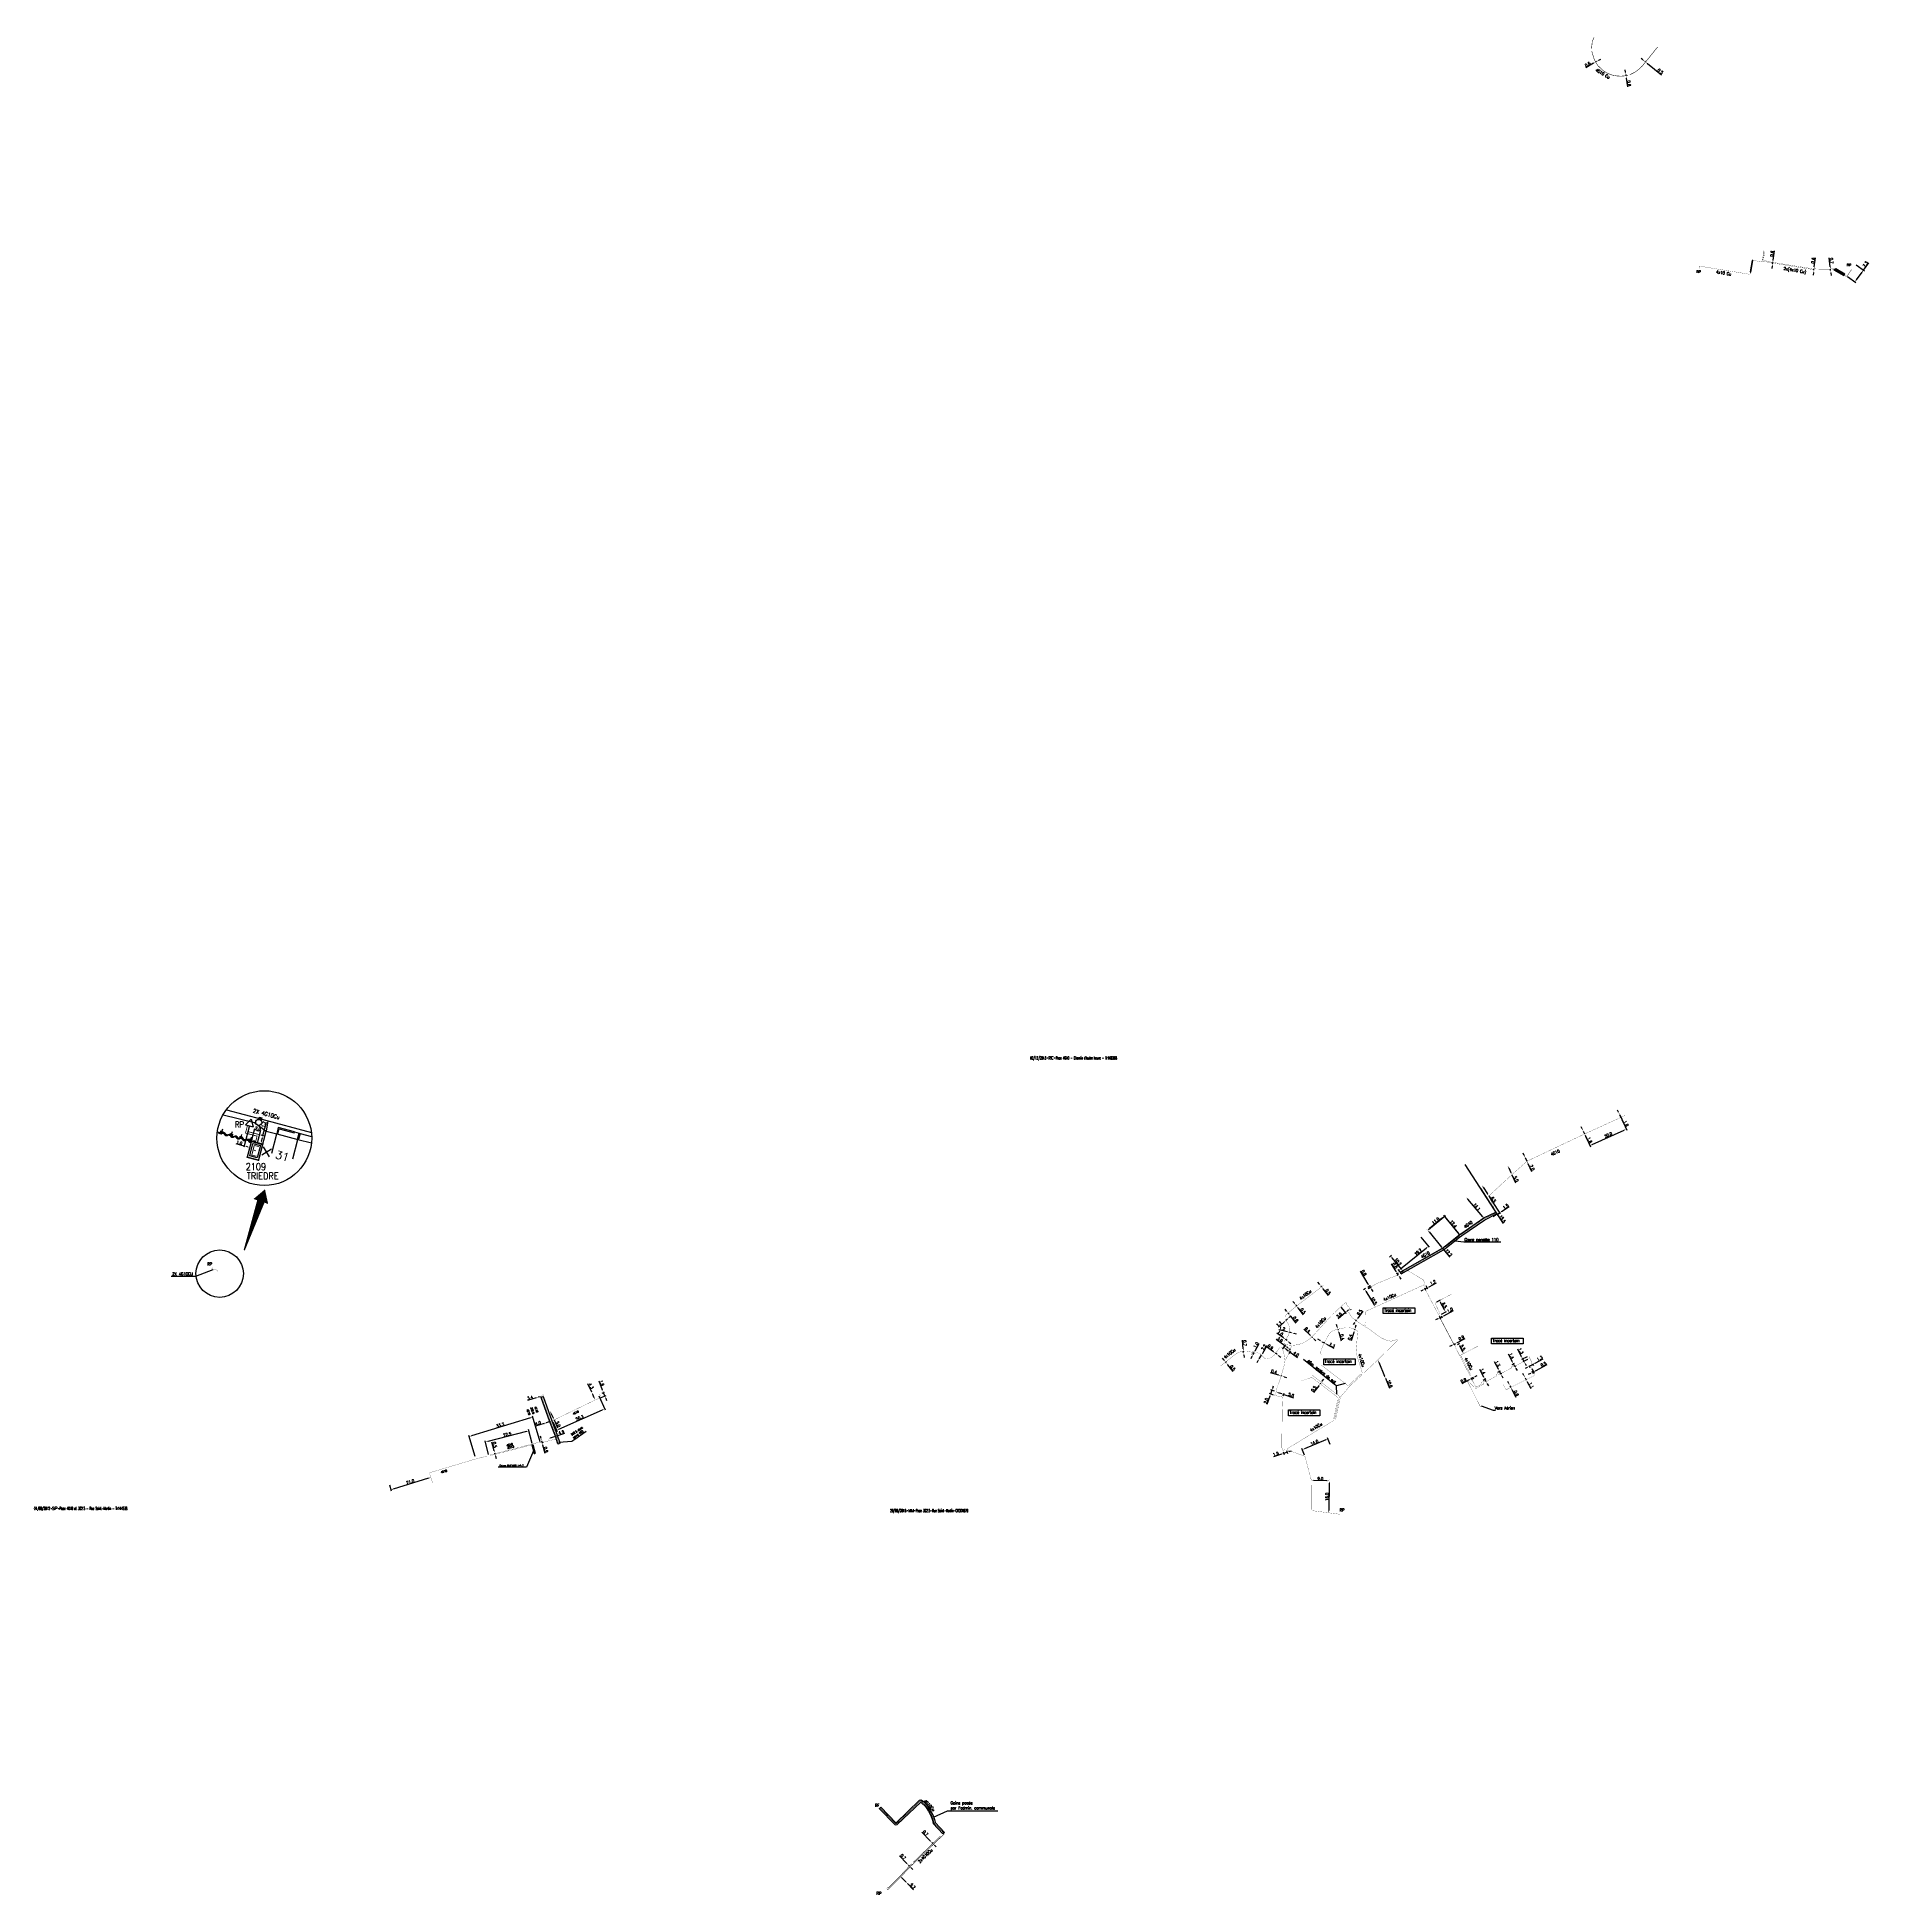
# Model space of a CAD drawing. Header units: millimetres. Extents: x 151012 to 151930, y 112069 to 113000.
import ezdxf
from ezdxf.enums import TextEntityAlignment as Align

# ---------------------------------------------------------------- set-up
doc = ezdxf.new("R2010")
doc.units = ezdxf.units.MM
doc.header["$PDMODE"] = 34
doc.linetypes.add('E_ST_AL', pattern=[2000, 1000, 1000])
doc.linetypes.add('E_ST_Cu', pattern=[2000, 1000, 1000])
doc.layers.get('0').update_dxf_attribs({"linetype": 'CONTINUOUS'})
doc.layers.get('Defpoints').update_dxf_attribs({"linetype": 'CONTINUOUS'})
for name, color, linetype in [('bb01', 7, 'CONTINUOUS'), ('BB02', 7, 'CONTINUOUS'), ('BB06', 7, 'CONTINUOUS'), ('BB07', 7, 'CONTINUOUS'), ('bf02', 7, 'CONTINUOUS'), ('BF03', 7, 'CONTINUOUS'), ('BH01', 7, 'CONTINUOUS'), ('BH02', 7, 'CONTINUOUS'), ('BR01', 7, 'CONTINUOUS'), ('BR06', 7, 'CONTINUOUS'), ('BR12', 7, 'CONTINUOUS'), ('BR15', 7, 'CONTINUOUS'), ('BR16', 7, 'CONTINUOUS'), ('E_100', 3, 'CONTINUOUS'), ('E_400', 7, 'CONTINUOUS'), ('E_910', 7, 'CONTINUOUS'), ('M_200', 7, 'CONTINUOUS')]:
    doc.layers.add(name, color=color, linetype=linetype)
doc.styles.add('M_ROMANS', font='ROMANS.shx', dxfattribs={"width": 0.75})
doc.styles.get("Standard").update_dxf_attribs({"font": 'romans.shx', "width": 0.85})
doc.dimstyles.get("Standard").update_dxf_attribs({"dimtxt": 1.5, "dimasz": 1.2, "dimexe": 0.625, "dimexo": 0.625, "dimgap": 0.25, "dimtad": 1, "dimdec": 1, "dimzin": 0, "dimdsep": 46, "dimtxsty": 'Standard', "dimcen": -0.5, "dimadec": 0, "dimazin": 0, "dimtfac": 1, "dimtdec": 1, "dimtmove": 0, "dimatfit": 3, "dimfxl": 0, "dimtolj": 1, "dimtzin": 0, "dimarcsym": 0})

# ---------------------------------------------------------------- blocks, each defined once
blk = doc.blocks.new('*D0')
at = {"layer": 'Defpoints', "color": 0, "linetype": 'Continuous', "transparency": 16777216}
for p in [(151646.13, 112292.27), (151660.45, 112294.25), (151647.49, 112288.94)]:
    blk.add_point(p, dxfattribs=at)
at = {"layer": 'E_100', "color": 0, "linetype": 'Continuous', "lineweight": -2, "transparency": 16777216}
for p, q in [((151647.25, 112289.52), (151645.89, 112292.85)), ((151657.97, 112297.12), (151647.24, 112292.72)), ((151660.21, 112294.83), (151658.85, 112298.15))]:
    blk.add_line(p, q, dxfattribs=at)
at = {"layer": 'E_100', "color": 0, "linetype": 'Continuous', "transparency": 16777216}
for points in [[(151647.16, 112292.91), (151647.31, 112292.54), (151646.13, 112292.27)], [(151657.9, 112297.31), (151658.05, 112296.94), (151659.08, 112297.58)]]:
    blk.add_solid(points, dxfattribs=at)
at = {"layer": 'E_100', "color": 0, "linetype": 'Continuous', "transparency": 16777216, "insert": (151652.23, 112295.85), "char_height": 1.5, "attachment_point": 5, "rotation": 22.27051}
blk.add_mtext('\\A1;14.0', dxfattribs=at)
blk = doc.blocks.new('*D1')
at = {"layer": 'Defpoints', "color": 0, "linetype": 'Continuous', "transparency": 16777216}
for p in [(151650.71, 112276.79), (151650.71, 112276.79), (151659.71, 112276.62)]:
    blk.add_point(p, dxfattribs=at)
at = {"layer": 'E_100', "color": 0, "linetype": 'Continuous', "lineweight": -2, "transparency": 16777216}
for p, q in [((151650.72, 112277.42), (151650.72, 112277.42)), ((151658.51, 112276.64), (151651.91, 112276.77)), ((151659.72, 112277.24), (151659.72, 112277.24))]:
    blk.add_line(p, q, dxfattribs=at)
at = {"layer": 'E_100', "color": 0, "linetype": 'Continuous', "transparency": 16777216}
for points in [[(151651.91, 112276.97), (151651.9, 112276.57), (151650.71, 112276.79)], [(151658.51, 112276.84), (151658.5, 112276.44), (151659.71, 112276.62)]]:
    blk.add_solid(points, dxfattribs=at)
at = {"layer": 'E_100', "color": 0, "linetype": 'Continuous', "transparency": 16777216, "insert": (151655.23, 112277.7), "char_height": 1.5, "attachment_point": 5, "rotation": 358.86546}
blk.add_mtext('\\A1;9.0', dxfattribs=at)
blk = doc.blocks.new('*D2')
at = {"layer": 'Defpoints', "color": 0, "linetype": 'Continuous', "transparency": 16777216}
for p in [(151659.71, 112276.62), (151659.39, 112260.62), (151659.39, 112260.62)]:
    blk.add_point(p, dxfattribs=at)
at = {"layer": 'E_100', "color": 0, "linetype": 'Continuous', "lineweight": -2, "transparency": 16777216}
for p, q in [((151659.08, 112276.63), (151659.08, 112276.63)), ((151659.68, 112275.42), (151659.41, 112261.82)), ((151658.77, 112260.63), (151658.77, 112260.63))]:
    blk.add_line(p, q, dxfattribs=at)
at = {"layer": 'E_100', "color": 0, "linetype": 'Continuous', "transparency": 16777216}
for points in [[(151659.48, 112275.42), (151659.88, 112275.41), (151659.71, 112276.62)], [(151659.21, 112261.82), (151659.61, 112261.81), (151659.39, 112260.62)]]:
    blk.add_solid(points, dxfattribs=at)
at = {"layer": 'E_100', "color": 0, "linetype": 'Continuous', "transparency": 16777216, "insert": (151658.55, 112268.64), "char_height": 1.5, "attachment_point": 5, "rotation": 88.86725}
blk.add_mtext('\\A1;16.0', dxfattribs=at)
blk = doc.blocks.new('*D3')
at = {"layer": 'Defpoints', "color": 0, "linetype": 'Continuous', "transparency": 16777216}
for p in [(151607.7, 112336.15), (151607.7, 112336.15), (151608.01, 112335.76)]:
    blk.add_point(p, dxfattribs=at)
at = {"layer": 'E_100', "color": 0, "linetype": 'Continuous', "lineweight": -2, "transparency": 16777216}
for p, q in [((151606.97, 112337.1), (151606.23, 112338.05)), ((151607.7, 112336.15), (151608.01, 112335.76)), ((151608.19, 112336.53), (151608.2, 112336.54)), ((151608.75, 112334.81), (151611.43, 112331.36))]:
    blk.add_line(p, q, dxfattribs=at)
at = {"layer": 'E_100', "color": 0, "linetype": 'Continuous', "transparency": 16777216}
for points in [[(151607.12, 112337.22), (151606.81, 112336.98), (151607.7, 112336.15)], [(151608.9, 112334.94), (151608.59, 112334.69), (151608.01, 112335.76)]]:
    blk.add_solid(points, dxfattribs=at)
at = {"layer": 'E_100', "color": 0, "linetype": 'Continuous', "transparency": 16777216, "insert": (151611.25, 112333.23), "char_height": 1.5, "attachment_point": 5, "rotation": 307.86777}
blk.add_mtext('\\A1;0.5', dxfattribs=at)
blk = doc.blocks.new('*D4')
at = {"layer": 'Defpoints', "color": 0, "linetype": 'Continuous', "transparency": 16777216}
for p in [(151616.7, 112341.61), (151616.7, 112341.61), (151616.77, 112340.92)]:
    blk.add_point(p, dxfattribs=at)
at = {"layer": 'E_100', "color": 0, "linetype": 'Continuous', "lineweight": -2, "transparency": 16777216}
for p, q in [((151616.08, 112341.56), (151616.08, 112341.56)), ((151616.15, 112340.86), (151616.15, 112340.86)), ((151616.59, 112342.81), (151616.19, 112347.16)), ((151616.77, 112340.92), (151616.7, 112341.61)), ((151616.88, 112339.72), (151616.99, 112338.53))]:
    blk.add_line(p, q, dxfattribs=at)
at = {"layer": 'E_100', "color": 0, "linetype": 'Continuous', "transparency": 16777216}
for points in [[(151616.79, 112342.83), (151616.39, 112342.79), (151616.7, 112341.61)], [(151617.08, 112339.74), (151616.68, 112339.71), (151616.77, 112340.92)]]:
    blk.add_solid(points, dxfattribs=at)
at = {"layer": 'E_100', "color": 0, "linetype": 'Continuous', "transparency": 16777216, "insert": (151617.33, 112345.67), "char_height": 1.5, "attachment_point": 5, "rotation": 275.34498}
blk.add_mtext('\\A1;0.7', dxfattribs=at)
blk = doc.blocks.new('*D5')
at = {"layer": 'Defpoints', "color": 0, "linetype": 'Continuous', "transparency": 16777216}
for p in [(151625.7, 112339.64), (151625.7, 112339.64), (151624.58, 112337.79)]:
    blk.add_point(p, dxfattribs=at)
at = {"layer": 'E_100', "color": 0, "linetype": 'Continuous', "lineweight": -2, "transparency": 16777216}
for p, q in [((151624.58, 112337.79), (151625.7, 112339.64)), ((151625.16, 112339.96), (151625.16, 112339.96)), ((151626.32, 112340.67), (151628.57, 112344.41)), ((151623.96, 112336.76), (151623.34, 112335.73)), ((151625.12, 112337.46), (151625.12, 112337.46))]:
    blk.add_line(p, q, dxfattribs=at)
at = {"layer": 'E_100', "color": 0, "linetype": 'Continuous', "transparency": 16777216}
for points in [[(151626.14, 112340.77), (151626.49, 112340.56), (151625.7, 112339.64)], [(151623.79, 112336.86), (151624.13, 112336.66), (151624.58, 112337.79)]]:
    blk.add_solid(points, dxfattribs=at)
at = {"layer": 'E_100', "color": 0, "linetype": 'Continuous', "transparency": 16777216, "insert": (151626.9, 112343.57), "char_height": 1.5, "attachment_point": 5, "rotation": 58.95666}
blk.add_mtext('\\A1;2.2', dxfattribs=at)
blk = doc.blocks.new('*D6')
at = {"layer": 'Defpoints', "color": 0, "linetype": 'Continuous', "transparency": 16777216}
for p in [(151621.58, 112339.88), (151621.96, 112340.79), (151622.31, 112340.59)]:
    blk.add_point(p, dxfattribs=at)
at = {"layer": 'E_100', "color": 0, "linetype": 'Continuous', "lineweight": -2, "transparency": 16777216}
for p, q in [((151620.9, 112338.89), (151620.31, 112337.84)), ((151621.04, 112340.19), (151620.94, 112340.24)), ((151621.77, 112340.9), (151621.42, 112341.09)), ((151621.49, 112339.93), (151621.96, 112340.79)), ((151622.55, 112341.83), (151624.6, 112345.5))]:
    blk.add_line(p, q, dxfattribs=at)
at = {"layer": 'E_100', "color": 0, "linetype": 'Continuous', "transparency": 16777216}
for points in [[(151620.73, 112338.99), (151621.08, 112338.79), (151621.49, 112339.93)], [(151622.38, 112341.93), (151622.72, 112341.74), (151621.96, 112340.79)]]:
    blk.add_solid(points, dxfattribs=at)
at = {"layer": 'E_100', "color": 0, "linetype": 'Continuous', "transparency": 16777216, "insert": (151623, 112344.69), "char_height": 1.5, "attachment_point": 5, "rotation": 60.75945}
blk.add_mtext('\\A1;1.0', dxfattribs=at)
blk = doc.blocks.new('*D7')
at = {"layer": 'Defpoints', "color": 0, "linetype": 'Continuous', "transparency": 16777216}
for p in [(151632.75, 112340.57), (151632.75, 112340.57), (151633.44, 112340.06)]:
    blk.add_point(p, dxfattribs=at)
at = {"layer": 'E_100', "color": 0, "linetype": 'Continuous', "lineweight": -2, "transparency": 16777216}
for p, q in [((151631.78, 112341.27), (151628.29, 112343.81)), ((151633.44, 112340.07), (151632.75, 112340.57)), ((151633.8, 112340.56), (151633.81, 112340.57)), ((151634.41, 112339.36), (151635.38, 112338.65))]:
    blk.add_line(p, q, dxfattribs=at)
at = {"layer": 'E_100', "color": 0, "linetype": 'Continuous', "transparency": 16777216}
for points in [[(151631.89, 112341.44), (151631.66, 112341.11), (151632.75, 112340.57)], [(151634.53, 112339.52), (151634.29, 112339.2), (151633.44, 112340.07)]]:
    blk.add_solid(points, dxfattribs=at)
at = {"layer": 'E_100', "color": 0, "linetype": 'Continuous', "transparency": 16777216, "insert": (151630.13, 112343.7), "char_height": 1.5, "attachment_point": 5, "rotation": 324.00824}
blk.add_mtext('\\A1;0.9', dxfattribs=at)
blk = doc.blocks.new('*D8')
at = {"layer": 'Defpoints', "color": 0, "linetype": 'Continuous', "transparency": 16777216}
for p in [(151635.56, 112329.19), (151635.56, 112329.19), (151635.94, 112329.08)]:
    blk.add_point(p, dxfattribs=at)
at = {"layer": 'E_100', "color": 0, "linetype": 'Continuous', "lineweight": -2, "transparency": 16777216}
for p, q in [((151634.41, 112329.53), (151630.15, 112330.77)), ((151635.94, 112329.08), (151635.56, 112329.19)), ((151636.11, 112329.68), (151636.11, 112329.68)), ((151637.09, 112328.74), (151638.24, 112328.41))]:
    blk.add_line(p, q, dxfattribs=at)
at = {"layer": 'E_100', "color": 0, "linetype": 'Continuous', "transparency": 16777216}
for points in [[(151634.46, 112329.72), (151634.35, 112329.33), (151635.56, 112329.19)], [(151637.15, 112328.94), (151637.04, 112328.55), (151635.94, 112329.08)]]:
    blk.add_solid(points, dxfattribs=at)
at = {"layer": 'E_100', "color": 0, "linetype": 'Continuous', "transparency": 16777216, "insert": (151631.98, 112331.28), "char_height": 1.5, "attachment_point": 5, "rotation": 343.7317}
blk.add_mtext('\\A1;0.4', dxfattribs=at)
blk = doc.blocks.new('*D9')
at = {"layer": 'Defpoints', "color": 0, "linetype": 'Continuous', "transparency": 16777216}
for p in [(151630.29, 112320.15), (151632.88, 112321.35), (151632.31, 112319.43)]:
    blk.add_point(p, dxfattribs=at)
at = {"layer": 'E_100', "color": 0, "linetype": 'Continuous', "lineweight": -2, "transparency": 16777216}
for p, q in [((151631.72, 112319.64), (151629.7, 112320.36)), ((151630.96, 112322.03), (151630.29, 112320.15)), ((151632.29, 112321.56), (151630.38, 112322.24)), ((151631.37, 112323.16), (151631.77, 112324.29)), ((151629.89, 112319.02), (151628.42, 112314.9))]:
    blk.add_line(p, q, dxfattribs=at)
at = {"layer": 'E_100', "color": 0, "linetype": 'Continuous', "transparency": 16777216}
for points in [[(151629.7, 112319.08), (151630.08, 112318.95), (151630.29, 112320.15)], [(151631.18, 112323.23), (151631.56, 112323.09), (151630.96, 112322.03)]]:
    blk.add_solid(points, dxfattribs=at)
at = {"layer": 'E_100', "color": 0, "linetype": 'Continuous', "transparency": 16777216, "insert": (151628.01, 112316.73), "char_height": 1.5, "attachment_point": 5, "rotation": 70.3731}
blk.add_mtext('\\A1;2.0', dxfattribs=at)
blk = doc.blocks.new('*D10')
at = {"layer": 'Defpoints', "color": 0, "linetype": 'Continuous', "transparency": 16777216}
for p in [(151632.88, 112321.34), (151636.84, 112319.93), (151636.38, 112318.62)]:
    blk.add_point(p, dxfattribs=at)
at = {"layer": 'E_100', "color": 0, "linetype": 'Continuous', "lineweight": -2, "transparency": 16777216}
for p, q in [((151634.01, 112320.94), (151635.71, 112320.34)), ((151636.59, 112319.21), (151637.05, 112320.52)), ((151636.84, 112319.93), (151641.71, 112318.2))]:
    blk.add_line(p, q, dxfattribs=at)
at = {"layer": 'E_100', "color": 0, "linetype": 'Continuous', "transparency": 16777216}
for points in [[(151634.08, 112321.13), (151633.95, 112320.75), (151632.88, 112321.34)], [(151635.78, 112320.52), (151635.65, 112320.15), (151636.84, 112319.93)]]:
    blk.add_solid(points, dxfattribs=at)
at = {"layer": 'E_100', "color": 0, "linetype": 'Continuous', "transparency": 16777216, "insert": (151640.55, 112319.67), "char_height": 1.5, "attachment_point": 5, "rotation": 340.3731}
blk.add_mtext('\\A1;5.0', dxfattribs=at)
blk = doc.blocks.new('*D11')
at = {"layer": 'Defpoints', "color": 0, "linetype": 'Continuous', "transparency": 16777216}
for p in [(151636.39, 112291.86), (151638.02, 112292.4), (151636.88, 112290.4)]:
    blk.add_point(p, dxfattribs=at)
at = {"layer": 'E_100', "color": 0, "linetype": 'Continuous', "lineweight": -2, "transparency": 16777216}
for p, q in [((151638.22, 112291.81), (151638.7, 112290.35)), ((151639.64, 112291.32), (151640.78, 112291.7)), ((151635.74, 112290.02), (151631.76, 112288.7)), ((151636.59, 112291.26), (151637.07, 112289.81)), ((151638.5, 112290.94), (151636.88, 112290.4))]:
    blk.add_line(p, q, dxfattribs=at)
at = {"layer": 'E_100', "color": 0, "linetype": 'Continuous', "transparency": 16777216}
for points in [[(151635.67, 112290.21), (151635.8, 112289.83), (151636.88, 112290.4)], [(151639.58, 112291.51), (151639.71, 112291.13), (151638.5, 112290.94)]]:
    blk.add_solid(points, dxfattribs=at)
at = {"layer": 'E_100', "color": 0, "linetype": 'Continuous', "transparency": 16777216, "insert": (151632.86, 112290.12), "char_height": 1.5, "attachment_point": 5, "rotation": 18.38697}
blk.add_mtext('\\A1;1.5', dxfattribs=at)
blk = doc.blocks.new('*D12')
at = {"layer": 'Defpoints', "color": 0, "linetype": 'Continuous', "transparency": 16777216}
for p in [(151655.15, 112325.26), (151655.15, 112325.26), (151655.45, 112325.65)]:
    blk.add_point(p, dxfattribs=at)
at = {"layer": 'E_100', "color": 0, "linetype": 'Continuous', "lineweight": -2, "transparency": 16777216}
for p, q in [((151654.41, 112324.31), (151651.74, 112320.85)), ((151655.45, 112325.65), (151655.15, 112325.26)), ((151656.19, 112326.6), (151656.92, 112327.55))]:
    blk.add_line(p, q, dxfattribs=at)
at = {"layer": 'E_100', "color": 0, "linetype": 'Continuous', "transparency": 16777216}
for points in [[(151654.26, 112324.43), (151654.57, 112324.18), (151655.15, 112325.26)], [(151656.03, 112326.72), (151656.34, 112326.48), (151655.45, 112325.65)]]:
    blk.add_solid(points, dxfattribs=at)
at = {"layer": 'E_100', "color": 0, "linetype": 'Continuous', "transparency": 16777216, "insert": (151651.92, 112322.71), "char_height": 1.5, "attachment_point": 5, "rotation": 52.31936}
blk.add_mtext('\\A1;0.5', dxfattribs=at)
blk = doc.blocks.new('*D13')
at = {"layer": 'Defpoints', "color": 0, "linetype": 'Continuous', "transparency": 16777216}
for p in [(151642.93, 112364.63), (151643.26, 112364.26), (151643.26, 112364.26)]:
    blk.add_point(p, dxfattribs=at)
at = {"layer": 'E_100', "color": 0, "linetype": 'Continuous', "lineweight": -2, "transparency": 16777216}
for p, q in [((151642.22, 112365.6), (151641.49, 112366.55)), ((151642.96, 112364.65), (151643.26, 112364.26)), ((151643.42, 112365.01), (151643.45, 112365.03)), ((151644, 112363.31), (151646.68, 112359.85))]:
    blk.add_line(p, q, dxfattribs=at)
at = {"layer": 'E_100', "color": 0, "linetype": 'Continuous', "transparency": 16777216}
for points in [[(151642.38, 112365.72), (151642.06, 112365.48), (151642.96, 112364.65)], [(151644.16, 112363.43), (151643.84, 112363.19), (151643.26, 112364.26)]]:
    blk.add_solid(points, dxfattribs=at)
at = {"layer": 'E_100', "color": 0, "linetype": 'Continuous', "transparency": 16777216, "insert": (151646.5, 112361.72), "char_height": 1.5, "attachment_point": 5, "rotation": 307.80996}
blk.add_mtext('\\A1;0.5', dxfattribs=at)
blk = doc.blocks.new('*D14')
at = {"layer": 'Defpoints', "color": 0, "linetype": 'Continuous', "transparency": 16777216}
for p in [(151639.04, 112360.75), (151639.04, 112360.75), (151639.53, 112360.12)]:
    blk.add_point(p, dxfattribs=at)
at = {"layer": 'E_100', "color": 0, "linetype": 'Continuous', "lineweight": -2, "transparency": 16777216}
for p, q in [((151638.3, 112361.7), (151637.56, 112362.64)), ((151639.04, 112360.75), (151639.53, 112360.12)), ((151640.27, 112359.17), (151642.95, 112355.72))]:
    blk.add_line(p, q, dxfattribs=at)
at = {"layer": 'E_100', "color": 0, "linetype": 'Continuous', "transparency": 16777216}
for points in [[(151638.46, 112361.82), (151638.14, 112361.57), (151639.04, 112360.75)], [(151640.42, 112359.29), (151640.11, 112359.05), (151639.53, 112360.12)]]:
    blk.add_solid(points, dxfattribs=at)
at = {"layer": 'E_100', "color": 0, "linetype": 'Continuous', "transparency": 16777216, "insert": (151642.77, 112357.59), "char_height": 1.5, "attachment_point": 5, "rotation": 307.89045}
blk.add_mtext('\\A1;0.8', dxfattribs=at)
blk = doc.blocks.new('*D15')
at = {"layer": 'Defpoints', "color": 0, "linetype": 'Continuous', "transparency": 16777216}
for p in [(151637.91, 112357.04), (151637.91, 112357.04), (151638.69, 112357.77)]:
    blk.add_point(p, dxfattribs=at)
at = {"layer": 'E_100', "color": 0, "linetype": 'Continuous', "lineweight": -2, "transparency": 16777216}
for p, q in [((151638.69, 112357.77), (151637.91, 112357.04)), ((151639.57, 112358.58), (151640.45, 112359.4)), ((151637.02, 112356.23), (151634.22, 112353.63))]:
    blk.add_line(p, q, dxfattribs=at)
at = {"layer": 'E_100', "color": 0, "linetype": 'Continuous', "transparency": 16777216}
for points in [[(151636.89, 112356.38), (151637.16, 112356.08), (151637.91, 112357.04)], [(151639.44, 112358.73), (151639.71, 112358.44), (151638.69, 112357.77)]]:
    blk.add_solid(points, dxfattribs=at)
at = {"layer": 'E_100', "color": 0, "linetype": 'Continuous', "transparency": 16777216, "insert": (151634.5, 112355.26), "char_height": 1.5, "attachment_point": 5, "rotation": 42.74464}
blk.add_mtext('\\A1;1.1', dxfattribs=at)
blk = doc.blocks.new('*D16')
at = {"layer": 'Defpoints', "color": 0, "linetype": 'Continuous', "transparency": 16777216}
for p in [(151639.67, 112351.11), (151639.67, 112351.11), (151640.82, 112350.84)]:
    blk.add_point(p, dxfattribs=at)
at = {"layer": 'E_100', "color": 0, "linetype": 'Continuous', "lineweight": -2, "transparency": 16777216}
for p, q in [((151638.5, 112351.38), (151634.42, 112352.32)), ((151640.82, 112350.84), (151639.67, 112351.11)), ((151641.99, 112350.57), (151643.16, 112350.3))]:
    blk.add_line(p, q, dxfattribs=at)
at = {"layer": 'E_100', "color": 0, "linetype": 'Continuous', "transparency": 16777216}
for points in [[(151638.55, 112351.58), (151638.46, 112351.19), (151639.67, 112351.11)], [(151642.03, 112350.77), (151641.94, 112350.38), (151640.82, 112350.84)]]:
    blk.add_solid(points, dxfattribs=at)
at = {"layer": 'E_100', "color": 0, "linetype": 'Continuous', "transparency": 16777216, "insert": (151636.1, 112352.96), "char_height": 1.5, "attachment_point": 5, "rotation": 346.98935}
blk.add_mtext('\\A1;1.2', dxfattribs=at)
blk = doc.blocks.new('*D17')
at = {"layer": 'Defpoints', "color": 0, "linetype": 'Continuous', "transparency": 16777216}
for p in [(151637.7, 112347.52), (151637.7, 112347.52), (151638.5, 112346.92)]:
    blk.add_point(p, dxfattribs=at)
at = {"layer": 'E_100', "color": 0, "linetype": 'Continuous', "lineweight": -2, "transparency": 16777216}
for p, q in [((151636.73, 112348.23), (151633.36, 112350.71)), ((151638.5, 112346.92), (151637.7, 112347.52)), ((151639.47, 112346.21), (151640.43, 112345.5))]:
    blk.add_line(p, q, dxfattribs=at)
at = {"layer": 'E_100', "color": 0, "linetype": 'Continuous', "transparency": 16777216}
for points in [[(151636.85, 112348.39), (151636.61, 112348.07), (151637.7, 112347.52)], [(151639.59, 112346.37), (151639.35, 112346.05), (151638.5, 112346.92)]]:
    blk.add_solid(points, dxfattribs=at)
at = {"layer": 'E_100', "color": 0, "linetype": 'Continuous', "transparency": 16777216, "insert": (151635.15, 112350.63), "char_height": 1.5, "attachment_point": 5, "rotation": 323.65513}
blk.add_mtext('\\A1;1.0', dxfattribs=at)
blk = doc.blocks.new('*D18')
at = {"layer": 'Defpoints', "color": 0, "linetype": 'Continuous', "transparency": 16777216}
for p in [(151635.99, 112342.34), (151639.2, 112339.96), (151640.07, 112341.14)]:
    blk.add_point(p, dxfattribs=at)
at = {"layer": 'E_100', "color": 0, "linetype": 'Continuous', "lineweight": -2, "transparency": 16777216}
for p, q in [((151636.36, 112342.85), (151637.24, 112344.03)), ((151637.83, 112342.81), (151639.11, 112341.85)), ((151639.57, 112340.46), (151640.45, 112341.64)), ((151640.07, 112341.14), (151643.73, 112338.42))]:
    blk.add_line(p, q, dxfattribs=at)
at = {"layer": 'E_100', "color": 0, "linetype": 'Continuous', "transparency": 16777216}
for points in [[(151637.94, 112342.97), (151637.71, 112342.65), (151636.86, 112343.52)], [(151639.23, 112342.02), (151638.99, 112341.69), (151640.07, 112341.14)]]:
    blk.add_solid(points, dxfattribs=at)
at = {"layer": 'E_100', "color": 0, "linetype": 'Continuous', "transparency": 16777216, "insert": (151643.06, 112340.17), "char_height": 1.5, "attachment_point": 5, "rotation": 323.38773}
blk.add_mtext('\\A1;4.0', dxfattribs=at)
blk = doc.blocks.new('*D19')
at = {"layer": 'Defpoints', "color": 0, "linetype": 'Continuous', "transparency": 16777216}
for p in [(151638.05, 112345.14), (151639.91, 112342.58), (151640.49, 112343.39)]:
    blk.add_point(p, dxfattribs=at)
at = {"layer": 'E_100', "color": 0, "linetype": 'Continuous', "lineweight": -2, "transparency": 16777216}
for p, q in [((151637.47, 112344.32), (151633.03, 112347.49)), ((151637.69, 112344.63), (151637.1, 112343.81)), ((151638.93, 112343.28), (151638.44, 112343.62)), ((151640.13, 112342.88), (151639.54, 112342.07))]:
    blk.add_line(p, q, dxfattribs=at)
at = {"layer": 'E_100', "color": 0, "linetype": 'Continuous', "transparency": 16777216}
for points in [[(151638.56, 112343.79), (151638.33, 112343.46), (151637.47, 112344.32)], [(151639.05, 112343.44), (151638.82, 112343.11), (151639.91, 112342.58)]]:
    blk.add_solid(points, dxfattribs=at)
at = {"layer": 'E_100', "color": 0, "linetype": 'Continuous', "transparency": 16777216, "insert": (151634.9, 112347.39), "char_height": 1.5, "attachment_point": 5, "rotation": 324.42755}
blk.add_mtext('\\A1;3.0', dxfattribs=at)
blk = doc.blocks.new('*D20')
at = {"layer": 'Defpoints', "color": 0, "linetype": 'Continuous', "transparency": 16777216}
for p in [(151650.98, 112348.75), (151650.98, 112348.75), (151651.27, 112348.47)]:
    blk.add_point(p, dxfattribs=at)
at = {"layer": 'E_100', "color": 0, "linetype": 'Continuous', "lineweight": -2, "transparency": 16777216}
for p, q in [((151650.11, 112349.57), (151646.89, 112352.62)), ((151651.27, 112348.47), (151650.98, 112348.75)), ((151652.14, 112347.64), (151653.01, 112346.82))]:
    blk.add_line(p, q, dxfattribs=at)
at = {"layer": 'E_100', "color": 0, "linetype": 'Continuous', "transparency": 16777216}
for points in [[(151650.25, 112349.72), (151649.97, 112349.43), (151650.98, 112348.75)], [(151652.28, 112347.79), (151652, 112347.5), (151651.27, 112348.47)]]:
    blk.add_solid(points, dxfattribs=at)
at = {"layer": 'E_100', "color": 0, "linetype": 'Continuous', "transparency": 16777216, "insert": (151648.75, 112352.24), "char_height": 1.5, "attachment_point": 5, "rotation": 316.50251}
blk.add_mtext('\\A1;0.4', dxfattribs=at)
blk = doc.blocks.new('*D21')
at = {"layer": 'Defpoints', "color": 0, "linetype": 'Continuous', "transparency": 16777216}
for p in [(151665.01, 112364.16), (151669.84, 112363.14), (151670.04, 112362.9)]:
    blk.add_point(p, dxfattribs=at)
at = {"layer": 'E_100', "color": 0, "linetype": 'Continuous', "lineweight": -2, "transparency": 16777216}
for p, q in [((151667.77, 112360.95), (151664.1, 112357.8)), ((151665.42, 112363.68), (151668.17, 112360.47)), ((151669.13, 112362.12), (151668.68, 112361.73)), ((151670.24, 112362.67), (151670.45, 112362.42))]:
    blk.add_line(p, q, dxfattribs=at)
at = {"layer": 'E_100', "color": 0, "linetype": 'Continuous', "transparency": 16777216}
for points in [[(151668.55, 112361.88), (151668.81, 112361.58), (151667.77, 112360.95)], [(151669, 112362.27), (151669.26, 112361.97), (151670.04, 112362.9)]]:
    blk.add_solid(points, dxfattribs=at)
at = {"layer": 'E_100', "color": 0, "linetype": 'Continuous', "transparency": 16777216, "insert": (151664.65, 112359.59), "char_height": 1.5, "attachment_point": 5, "rotation": 40.59912}
blk.add_mtext('\\A1;3.0', dxfattribs=at)
blk = doc.blocks.new('*D22')
at = {"layer": 'Defpoints', "color": 0, "linetype": 'Continuous', "transparency": 16777216}
for p in [(151673.06, 112356.86), (151673.06, 112356.86), (151673.36, 112357.26)]:
    blk.add_point(p, dxfattribs=at)
at = {"layer": 'E_100', "color": 0, "linetype": 'Continuous', "lineweight": -2, "transparency": 16777216}
for p, q in [((151673.06, 112356.86), (151673.36, 112357.26)), ((151674.08, 112358.22), (151676.69, 112361.72)), ((151672.34, 112355.9), (151671.63, 112354.93))]:
    blk.add_line(p, q, dxfattribs=at)
at = {"layer": 'E_100', "color": 0, "linetype": 'Continuous', "transparency": 16777216}
for points in [[(151672.18, 112356.02), (151672.5, 112355.78), (151673.06, 112356.86)], [(151673.92, 112358.34), (151674.24, 112358.1), (151673.36, 112357.26)]]:
    blk.add_solid(points, dxfattribs=at)
at = {"layer": 'E_100', "color": 0, "linetype": 'Continuous', "transparency": 16777216, "insert": (151674.94, 112361.05), "char_height": 1.5, "attachment_point": 5, "rotation": 53.2573}
blk.add_mtext('\\A1;0.5', dxfattribs=at)
blk = doc.blocks.new('*D23')
at = {"layer": 'Defpoints', "color": 0, "linetype": 'Continuous', "transparency": 16777216}
for p in [(151684.02, 112337.27), (151684.02, 112337.27), (151687.81, 112328.02)]:
    blk.add_point(p, dxfattribs=at)
at = {"layer": 'E_100', "color": 0, "linetype": 'Continuous', "lineweight": -2, "transparency": 16777216}
for p, q in [((151684.47, 112336.16), (151687.35, 112329.13)), ((151687.81, 112328.02), (151689.86, 112323.02))]:
    blk.add_line(p, q, dxfattribs=at)
at = {"layer": 'E_100', "color": 0, "linetype": 'Continuous', "transparency": 16777216}
for points in [[(151684.66, 112336.24), (151684.29, 112336.08), (151684.02, 112337.27)], [(151687.54, 112329.2), (151687.17, 112329.05), (151687.81, 112328.02)]]:
    blk.add_solid(points, dxfattribs=at)
at = {"layer": 'E_100', "color": 0, "linetype": 'Continuous', "transparency": 16777216, "insert": (151689.99, 112325.34), "char_height": 1.5, "attachment_point": 5, "rotation": 292.28359}
blk.add_mtext('\\A1;10.0', dxfattribs=at)
blk = doc.blocks.new('*D24')
at = {"layer": 'Defpoints', "color": 0, "linetype": 'Continuous', "transparency": 16777216}
for p in [(151656.08, 112346.37), (151657.21, 112345.73), (151657.21, 112345.73)]:
    blk.add_point(p, dxfattribs=at)
at = {"layer": 'E_100', "color": 0, "linetype": 'Continuous', "lineweight": -2, "transparency": 16777216}
for p, q in [((151655.04, 112346.96), (151654, 112347.56)), ((151655.77, 112345.83), (151655.77, 112345.83)), ((151656.08, 112346.37), (151657.21, 112345.73)), ((151656.9, 112345.18), (151656.9, 112345.18)), ((151658.25, 112345.13), (151661.89, 112343.05))]:
    blk.add_line(p, q, dxfattribs=at)
at = {"layer": 'E_100', "color": 0, "linetype": 'Continuous', "transparency": 16777216}
for points in [[(151655.14, 112347.14), (151654.94, 112346.79), (151656.08, 112346.37)], [(151658.35, 112345.3), (151658.15, 112344.96), (151657.21, 112345.73)]]:
    blk.add_solid(points, dxfattribs=at)
at = {"layer": 'E_100', "color": 0, "linetype": 'Continuous', "transparency": 16777216, "insert": (151661.09, 112344.66), "char_height": 1.5, "attachment_point": 5, "rotation": 330.28439}
blk.add_mtext('\\A1;1.3', dxfattribs=at)
blk = doc.blocks.new('*D25')
at = {"layer": 'Defpoints', "color": 0, "linetype": 'Continuous', "transparency": 16777216}
for p in [(151663.96, 112352.64), (151663.96, 112352.64), (151664.07, 112352.26)]:
    blk.add_point(p, dxfattribs=at)
at = {"layer": 'E_100', "color": 0, "linetype": 'Continuous', "lineweight": -2, "transparency": 16777216}
for p, q in [((151663.61, 112353.79), (151663.27, 112354.94)), ((151663.96, 112352.64), (151664.07, 112352.26)), ((151664.41, 112351.11), (151665.68, 112346.86))]:
    blk.add_line(p, q, dxfattribs=at)
at = {"layer": 'E_100', "color": 0, "linetype": 'Continuous', "transparency": 16777216}
for points in [[(151663.81, 112353.84), (151663.42, 112353.73), (151663.96, 112352.64)], [(151664.6, 112351.17), (151664.22, 112351.05), (151664.07, 112352.26)]]:
    blk.add_solid(points, dxfattribs=at)
at = {"layer": 'E_100', "color": 0, "linetype": 'Continuous', "transparency": 16777216, "insert": (151666.17, 112348.69), "char_height": 1.5, "attachment_point": 5, "rotation": 286.58416}
blk.add_mtext('\\A1;0.4', dxfattribs=at)
blk = doc.blocks.new('*D26')
at = {"layer": 'Defpoints', "color": 0, "linetype": 'Continuous', "transparency": 16777216}
for p in [(151672.31, 112352.12), (151672.43, 112352.5), (151672.43, 112352.5)]:
    blk.add_point(p, dxfattribs=at)
at = {"layer": 'E_100', "color": 0, "linetype": 'Continuous', "lineweight": -2, "transparency": 16777216}
for p, q in [((151671.94, 112350.98), (151670.6, 112346.76)), ((151672.43, 112352.5), (151672.31, 112352.12)), ((151672.79, 112353.65), (151673.16, 112354.79))]:
    blk.add_line(p, q, dxfattribs=at)
at = {"layer": 'E_100', "color": 0, "linetype": 'Continuous', "transparency": 16777216}
for points in [[(151671.75, 112351.04), (151672.13, 112350.92), (151672.31, 112352.12)], [(151672.6, 112353.71), (151672.98, 112353.59), (151672.43, 112352.5)]]:
    blk.add_solid(points, dxfattribs=at)
at = {"layer": 'E_100', "color": 0, "linetype": 'Continuous', "transparency": 16777216, "insert": (151670.14, 112348.6), "char_height": 1.5, "attachment_point": 5, "rotation": 72.34358}
blk.add_mtext('\\A1;0.4', dxfattribs=at)
blk = doc.blocks.new('*D27')
at = {"layer": 'Defpoints', "color": 0, "linetype": 'Continuous', "transparency": 16777216}
for p in [(151678.43, 112373.39), (151678.85, 112372.7), (151680.28, 112373.57)]:
    blk.add_point(p, dxfattribs=at)
at = {"layer": 'E_100', "color": 0, "linetype": 'Continuous', "lineweight": -2, "transparency": 16777216}
for p, q in [((151679.24, 112375.28), (151675.34, 112381.71)), ((151678.97, 112373.71), (151680.4, 112374.58)), ((151679.38, 112373.03), (151680.81, 112373.89)), ((151680.28, 112373.57), (151679.86, 112374.25)), ((151680.9, 112372.54), (151681.52, 112371.52))]:
    blk.add_line(p, q, dxfattribs=at)
at = {"layer": 'E_100', "color": 0, "linetype": 'Continuous', "transparency": 16777216}
for points in [[(151679.41, 112375.38), (151679.07, 112375.18), (151679.86, 112374.25)], [(151681.07, 112372.65), (151680.73, 112372.44), (151680.28, 112373.57)]]:
    blk.add_solid(points, dxfattribs=at)
at = {"layer": 'E_100', "color": 0, "linetype": 'Continuous', "transparency": 16777216, "insert": (151677.02, 112380.88), "char_height": 1.5, "attachment_point": 5, "rotation": 301.20551}
blk.add_mtext('\\A1;0.8', dxfattribs=at)
blk = doc.blocks.new('*D28')
at = {"layer": 'Defpoints', "color": 0, "linetype": 'Continuous', "transparency": 16777216}
for p in [(151694.29, 112379.79), (151694.51, 112379.87), (151694.79, 112380.98)]:
    blk.add_point(p, dxfattribs=at)
at = {"layer": 'E_100', "color": 0, "linetype": 'Continuous', "lineweight": -2, "transparency": 16777216}
for p, q in [((151693.18, 112381.62), (151690.92, 112385.35)), ((151694.2, 112380.74), (151693.22, 112380.36)), ((151693.92, 112379.64), (151693.7, 112379.55)), ((151694.29, 112379.79), (151693.81, 112380.59)), ((151694.91, 112378.76), (151695.54, 112377.73))]:
    blk.add_line(p, q, dxfattribs=at)
at = {"layer": 'E_100', "color": 0, "linetype": 'Continuous', "transparency": 16777216}
for points in [[(151693.36, 112381.72), (151693.01, 112381.51), (151693.81, 112380.59)], [(151695.08, 112378.86), (151694.74, 112378.66), (151694.29, 112379.79)]]:
    blk.add_solid(points, dxfattribs=at)
at = {"layer": 'E_100', "color": 0, "linetype": 'Continuous', "transparency": 16777216, "insert": (151692.6, 112384.52), "char_height": 1.5, "attachment_point": 5, "rotation": 301.20551}
blk.add_mtext('\\A1;0.8', dxfattribs=at)
blk = doc.blocks.new('*D29')
at = {"layer": 'Defpoints', "color": 0, "linetype": 'Continuous', "transparency": 16777216}
for p in [(151678.43, 112373.39), (151682.77, 112363.76), (151682.77, 112363.76)]:
    blk.add_point(p, dxfattribs=at)
at = {"layer": 'E_100', "color": 0, "linetype": 'Continuous', "lineweight": -2, "transparency": 16777216}
for p, q in [((151677.9, 112373.06), (151676.8, 112372.4)), ((151677.96, 112371.7), (151682.15, 112364.78))]:
    blk.add_line(p, q, dxfattribs=at)
at = {"layer": 'E_100', "color": 0, "linetype": 'Continuous', "transparency": 16777216}
for points in [[(151678.13, 112371.8), (151677.79, 112371.6), (151677.34, 112372.73)], [(151682.32, 112364.89), (151681.98, 112364.68), (151682.77, 112363.76)]]:
    blk.add_solid(points, dxfattribs=at)
at = {"layer": 'E_100', "color": 0, "linetype": 'Continuous', "transparency": 16777216, "insert": (151682.02, 112366.93), "char_height": 1.5, "attachment_point": 5, "rotation": 301.20551}
blk.add_mtext('\\A1;10.5', dxfattribs=at)
blk = doc.blocks.new('*D30')
at = {"layer": 'Defpoints', "color": 0, "linetype": 'Continuous', "transparency": 16777216}
for p in [(151707.06, 112373.91), (151707.63, 112372.81), (151707.76, 112375.15)]:
    blk.add_point(p, dxfattribs=at)
at = {"layer": 'E_100', "color": 0, "linetype": 'Continuous', "lineweight": -2, "transparency": 16777216}
for p, q in [((151709.75, 112373.9), (151713.48, 112375.82)), ((151706.56, 112372.26), (151705.5, 112371.71)), ((151707.35, 112373.35), (151707.92, 112372.25)), ((151707.63, 112372.81), (151708.69, 112373.35)), ((151708.05, 112374.59), (151708.97, 112372.8))]:
    blk.add_line(p, q, dxfattribs=at)
at = {"layer": 'E_100', "color": 0, "linetype": 'Continuous', "transparency": 16777216}
for points in [[(151706.47, 112372.44), (151706.65, 112372.08), (151707.63, 112372.81)], [(151709.66, 112374.08), (151709.85, 112373.73), (151708.69, 112373.35)]]:
    blk.add_solid(points, dxfattribs=at)
at = {"layer": 'E_100', "color": 0, "linetype": 'Continuous', "transparency": 16777216, "insert": (151711.69, 112376.03), "char_height": 1.5, "attachment_point": 5, "rotation": 27.26291}
blk.add_mtext('\\A1;1.2', dxfattribs=at)
blk = doc.blocks.new('*D31')
at = {"layer": 'Defpoints', "color": 0, "linetype": 'Continuous', "transparency": 16777216}
for p in [(151714.93, 112367.03), (151713.04, 112366.04), (151715.41, 112359.94)]:
    blk.add_point(p, dxfattribs=at)
at = {"layer": 'E_100', "color": 0, "linetype": 'Continuous', "lineweight": -2, "transparency": 16777216}
for p, q in [((151713.6, 112366.33), (151715.48, 112367.32)), ((151717.39, 112362.34), (151715.49, 112365.96)), ((151715.96, 112360.23), (151718.5, 112361.57))]:
    blk.add_line(p, q, dxfattribs=at)
at = {"layer": 'E_100', "color": 0, "linetype": 'Continuous', "transparency": 16777216}
for points in [[(151715.66, 112366.06), (151715.31, 112365.87), (151714.93, 112367.03)], [(151717.57, 112362.43), (151717.22, 112362.25), (151717.95, 112361.28)]]:
    blk.add_solid(points, dxfattribs=at)
at = {"layer": 'E_100', "color": 0, "linetype": 'Continuous', "transparency": 16777216, "insert": (151717.32, 112364.62), "char_height": 1.5, "attachment_point": 5, "rotation": 297.7475}
blk.add_mtext('\\A1;6.5', dxfattribs=at)
blk = doc.blocks.new('*D32')
at = {"layer": 'Defpoints', "color": 0, "linetype": 'Continuous', "transparency": 16777216}
for p in [(151714.52, 112359.49), (151715.11, 112358.37), (151715.41, 112359.94)]:
    blk.add_point(p, dxfattribs=at)
at = {"layer": 'E_100', "color": 0, "linetype": 'Continuous', "lineweight": -2, "transparency": 16777216}
for p, q in [((151714.05, 112357.81), (151712.98, 112357.25)), ((151714.81, 112358.94), (151715.4, 112357.82)), ((151715.11, 112358.37), (151715.99, 112358.84)), ((151715.7, 112359.39), (151716.28, 112358.28)), ((151717.05, 112359.39), (151722, 112361.99))]:
    blk.add_line(p, q, dxfattribs=at)
at = {"layer": 'E_100', "color": 0, "linetype": 'Continuous', "transparency": 16777216}
for points in [[(151713.95, 112357.99), (151714.14, 112357.63), (151715.11, 112358.37)], [(151716.96, 112359.57), (151717.15, 112359.22), (151715.99, 112358.84)]]:
    blk.add_solid(points, dxfattribs=at)
at = {"layer": 'E_100', "color": 0, "linetype": 'Continuous', "transparency": 16777216, "insert": (151720.21, 112362.18), "char_height": 1.5, "attachment_point": 5, "rotation": 27.7475}
blk.add_mtext('\\A1;1.0', dxfattribs=at)
blk = doc.blocks.new('*D33')
at = {"layer": 'Defpoints', "color": 0, "linetype": 'Continuous', "transparency": 16777216}
for p in [(151722.12, 112345.05), (151722.91, 112345.46), (151722.91, 112345.46)]:
    blk.add_point(p, dxfattribs=at)
at = {"layer": 'E_100', "color": 0, "linetype": 'Continuous', "lineweight": -2, "transparency": 16777216}
for p, q in [((151723.97, 112346.02), (151727.78, 112348.03)), ((151721.05, 112344.49), (151719.99, 112343.93)), ((151722.12, 112345.05), (151722.91, 112345.46))]:
    blk.add_line(p, q, dxfattribs=at)
at = {"layer": 'E_100', "color": 0, "linetype": 'Continuous', "transparency": 16777216}
for points in [[(151720.96, 112344.67), (151721.15, 112344.31), (151722.12, 112345.05)], [(151723.87, 112346.2), (151724.06, 112345.85), (151722.91, 112345.46)]]:
    blk.add_solid(points, dxfattribs=at)
at = {"layer": 'E_100', "color": 0, "linetype": 'Continuous', "transparency": 16777216, "insert": (151725.94, 112348.19), "char_height": 1.5, "attachment_point": 5, "rotation": 27.7475}
blk.add_mtext('\\A1;0.9', dxfattribs=at)
blk = doc.blocks.new('*D34')
at = {"layer": 'Defpoints', "color": 0, "linetype": 'Continuous', "transparency": 16777216}
for p in [(151723.34, 112344.74), (151726.97, 112340.43), (151726.97, 112340.43)]:
    blk.add_point(p, dxfattribs=at)
at = {"layer": 'E_100', "color": 0, "linetype": 'Continuous', "lineweight": -2, "transparency": 16777216}
for p, q in [((151723.89, 112345.03), (151724.96, 112345.59)), ((151724.96, 112344.24), (151726.41, 112341.49))]:
    blk.add_line(p, q, dxfattribs=at)
at = {"layer": 'E_100', "color": 0, "linetype": 'Continuous', "transparency": 16777216}
for points in [[(151725.14, 112344.33), (151724.79, 112344.15), (151724.41, 112345.3)], [(151726.59, 112341.59), (151726.23, 112341.4), (151726.97, 112340.43)]]:
    blk.add_solid(points, dxfattribs=at)
at = {"layer": 'E_100', "color": 0, "linetype": 'Continuous', "transparency": 16777216, "insert": (151726.54, 112343.4), "char_height": 1.5, "attachment_point": 5, "rotation": 297.7475}
blk.add_mtext('\\A1;5.5', dxfattribs=at)
blk = doc.blocks.new('*D35')
at = {"layer": 'Defpoints', "color": 0, "linetype": 'Continuous', "transparency": 16777216}
for p in [(151736.29, 112326.86), (151738.29, 112326.35), (151738.29, 112326.35)]:
    blk.add_point(p, dxfattribs=at)
at = {"layer": 'E_100', "color": 0, "linetype": 'Continuous', "lineweight": -2, "transparency": 16777216}
for p, q in [((151737.07, 112328.64), (151735.07, 112332.39)), ((151736.84, 112327.16), (151738.19, 112327.87)), ((151738.29, 112326.35), (151737.64, 112327.58)), ((151738.85, 112325.3), (151739.42, 112324.24))]:
    blk.add_line(p, q, dxfattribs=at)
at = {"layer": 'E_100', "color": 0, "linetype": 'Continuous', "transparency": 16777216}
for points in [[(151737.25, 112328.73), (151736.9, 112328.55), (151737.64, 112327.58)], [(151739.03, 112325.39), (151738.68, 112325.2), (151738.29, 112326.35)]]:
    blk.add_solid(points, dxfattribs=at)
at = {"layer": 'E_100', "color": 0, "linetype": 'Continuous', "transparency": 16777216, "insert": (151736.67, 112331.52), "char_height": 1.5, "attachment_point": 5, "rotation": 298.04893}
blk.add_mtext('\\A1;1.4', dxfattribs=at)
blk = doc.blocks.new('*D36')
at = {"layer": 'Defpoints', "color": 0, "linetype": 'Continuous', "transparency": 16777216}
for p in [(151743.58, 112330.75), (151744.78, 112329.91), (151745.6, 112330.35)]:
    blk.add_point(p, dxfattribs=at)
at = {"layer": 'E_100', "color": 0, "linetype": 'Continuous', "lineweight": -2, "transparency": 16777216}
for p, q in [((151744.43, 112332.56), (151742.46, 112336.25)), ((151744.14, 112331.04), (151745.54, 112331.79)), ((151745.6, 112330.35), (151744.99, 112331.5)), ((151745.33, 112330.2), (151746.16, 112330.64)), ((151746.17, 112329.29), (151746.73, 112328.23))]:
    blk.add_line(p, q, dxfattribs=at)
at = {"layer": 'E_100', "color": 0, "linetype": 'Continuous', "transparency": 16777216}
for points in [[(151744.6, 112332.65), (151744.25, 112332.46), (151744.99, 112331.5)], [(151746.34, 112329.38), (151745.99, 112329.19), (151745.6, 112330.35)]]:
    blk.add_solid(points, dxfattribs=at)
at = {"layer": 'E_100', "color": 0, "linetype": 'Continuous', "transparency": 16777216, "insert": (151744.04, 112335.41), "char_height": 1.5, "attachment_point": 5, "rotation": 298.04893}
blk.add_mtext('\\A1;1.3', dxfattribs=at)
blk = doc.blocks.new('*D37')
at = {"layer": 'Defpoints', "color": 0, "linetype": 'Continuous', "transparency": 16777216}
for p in [(151750.87, 112334.66), (151752.11, 112333.73), (151752.66, 112334.02)]:
    blk.add_point(p, dxfattribs=at)
at = {"layer": 'E_100', "color": 0, "linetype": 'Continuous', "lineweight": -2, "transparency": 16777216}
for p, q in [((151751.44, 112336.32), (151749.44, 112340.07)), ((151751.42, 112334.95), (151752.55, 112335.56)), ((151752.66, 112334.02), (151752, 112335.26)), ((151752.66, 112334.02), (151753.21, 112334.32)), ((151753.23, 112332.96), (151753.79, 112331.9))]:
    blk.add_line(p, q, dxfattribs=at)
at = {"layer": 'E_100', "color": 0, "linetype": 'Continuous', "transparency": 16777216}
for points in [[(151751.61, 112336.42), (151751.26, 112336.23), (151752, 112335.26)], [(151753.4, 112333.06), (151753.05, 112332.87), (151752.66, 112334.02)]]:
    blk.add_solid(points, dxfattribs=at)
at = {"layer": 'E_100', "color": 0, "linetype": 'Continuous', "transparency": 16777216, "insert": (151751.04, 112339.2), "char_height": 1.5, "attachment_point": 5, "rotation": 298.04893}
blk.add_mtext('\\A1;1.4', dxfattribs=at)
blk = doc.blocks.new('*D38')
at = {"layer": 'Defpoints', "color": 0, "linetype": 'Continuous', "transparency": 16777216}
for p in [(151759.34, 112339.14), (151757.24, 112336.57), (151759.52, 112337.76)]:
    blk.add_point(p, dxfattribs=at)
at = {"layer": 'E_100', "color": 0, "linetype": 'Continuous', "lineweight": -2, "transparency": 16777216}
for p, q in [((151756.08, 112338.8), (151754.11, 112342.59)), ((151758.79, 112338.86), (151756.08, 112337.44)), ((151757.24, 112336.57), (151756.64, 112337.73)), ((151758.97, 112337.47), (151756.69, 112336.28)), ((151757.8, 112335.51), (151758.35, 112334.45))]:
    blk.add_line(p, q, dxfattribs=at)
at = {"layer": 'E_100', "color": 0, "linetype": 'Continuous', "transparency": 16777216}
for points in [[(151756.26, 112338.89), (151755.9, 112338.71), (151756.64, 112337.73)], [(151757.97, 112335.6), (151757.62, 112335.42), (151757.24, 112336.57)]]:
    blk.add_solid(points, dxfattribs=at)
at = {"layer": 'E_100', "color": 0, "linetype": 'Continuous', "transparency": 16777216, "insert": (151755.68, 112341.72), "char_height": 1.5, "attachment_point": 5, "rotation": 297.53831}
blk.add_mtext('\\A1;1.3', dxfattribs=at)
blk = doc.blocks.new('*D39')
at = {"layer": 'Defpoints', "color": 0, "linetype": 'Continuous', "transparency": 16777216}
for p in [(151750.21, 112324.29), (151750.64, 112323.49), (151750.64, 112323.49)]:
    blk.add_point(p, dxfattribs=at)
at = {"layer": 'E_100', "color": 0, "linetype": 'Continuous', "lineweight": -2, "transparency": 16777216}
for p, q in [((151749.65, 112325.35), (151749.09, 112326.41)), ((151750.21, 112324.29), (151750.64, 112323.49)), ((151751.2, 112322.44), (151753.23, 112318.63))]:
    blk.add_line(p, q, dxfattribs=at)
at = {"layer": 'E_100', "color": 0, "linetype": 'Continuous', "transparency": 16777216}
for points in [[(151749.83, 112325.44), (151749.47, 112325.25), (151750.21, 112324.29)], [(151751.38, 112322.53), (151751.02, 112322.34), (151750.64, 112323.49)]]:
    blk.add_solid(points, dxfattribs=at)
at = {"layer": 'E_100', "color": 0, "linetype": 'Continuous', "transparency": 16777216, "insert": (151753.38, 112320.47), "char_height": 1.5, "attachment_point": 5, "rotation": 298.04893}
blk.add_mtext('\\A1;0.9', dxfattribs=at)
blk = doc.blocks.new('*D40')
at = {"layer": 'Defpoints', "color": 0, "linetype": 'Continuous', "transparency": 16777216}
for p in [(151757.81, 112328.33), (151758.35, 112327.32), (151758.35, 112327.32)]:
    blk.add_point(p, dxfattribs=at)
at = {"layer": 'E_100', "color": 0, "linetype": 'Continuous', "lineweight": -2, "transparency": 16777216}
for p, q in [((151757.25, 112329.39), (151756.68, 112330.45)), ((151757.81, 112328.33), (151758.35, 112327.32)), ((151758.91, 112326.26), (151760.71, 112322.89))]:
    blk.add_line(p, q, dxfattribs=at)
at = {"layer": 'E_100', "color": 0, "linetype": 'Continuous', "transparency": 16777216}
for points in [[(151757.42, 112329.49), (151757.07, 112329.3), (151757.81, 112328.33)], [(151759.09, 112326.36), (151758.74, 112326.17), (151758.35, 112327.32)]]:
    blk.add_solid(points, dxfattribs=at)
at = {"layer": 'E_100', "color": 0, "linetype": 'Continuous', "transparency": 16777216, "insert": (151760.98, 112324.51), "char_height": 1.5, "attachment_point": 5, "rotation": 298.04893}
blk.add_mtext('\\A1;1.1', dxfattribs=at)
blk = doc.blocks.new('*D41')
at = {"layer": 'Defpoints', "color": 0, "linetype": 'Continuous', "transparency": 16777216}
for p in [(151759.5, 112334.9), (151761.3, 112335.84), (151761.73, 112335.03)]:
    blk.add_point(p, dxfattribs=at)
at = {"layer": 'E_100', "color": 0, "linetype": 'Continuous', "lineweight": -2, "transparency": 16777216}
for p, q in [((151758.88, 112333.51), (151757.82, 112332.95)), ((151759.79, 112334.35), (151760.23, 112333.52)), ((151759.94, 112334.07), (151761.73, 112335.03)), ((151761.6, 112335.29), (151762.03, 112334.48)), ((151762.79, 112335.6), (151766.94, 112337.81))]:
    blk.add_line(p, q, dxfattribs=at)
at = {"layer": 'E_100', "color": 0, "linetype": 'Continuous', "transparency": 16777216}
for points in [[(151758.78, 112333.69), (151758.97, 112333.33), (151759.94, 112334.07)], [(151762.7, 112335.77), (151762.89, 112335.42), (151761.73, 112335.03)]]:
    blk.add_solid(points, dxfattribs=at)
at = {"layer": 'E_100', "color": 0, "linetype": 'Continuous', "transparency": 16777216, "insert": (151765.15, 112337.99), "char_height": 1.5, "attachment_point": 5, "rotation": 28.04893}
blk.add_mtext('\\A1;1.3', dxfattribs=at)
blk = doc.blocks.new('*D42')
at = {"layer": 'Defpoints', "color": 0, "linetype": 'Continuous', "transparency": 16777216}
for p in [(151760.88, 112333.37), (151760.91, 112332.25), (151762, 112331.26)]:
    blk.add_point(p, dxfattribs=at)
at = {"layer": 'E_100', "color": 0, "linetype": 'Continuous', "lineweight": -2, "transparency": 16777216}
for p, q in [((151760.5, 112330.46), (151759.44, 112329.9)), ((151761.17, 112332.82), (151762.3, 112330.71)), ((151761.2, 112331.7), (151761.86, 112330.47)), ((151761.56, 112331.02), (151762, 112331.26)), ((151763.06, 112331.82), (151768.93, 112334.95))]:
    blk.add_line(p, q, dxfattribs=at)
at = {"layer": 'E_100', "color": 0, "linetype": 'Continuous', "transparency": 16777216}
for points in [[(151760.41, 112330.64), (151760.6, 112330.28), (151761.56, 112331.02)], [(151762.97, 112332), (151763.16, 112331.65), (151762, 112331.26)]]:
    blk.add_solid(points, dxfattribs=at)
at = {"layer": 'E_100', "color": 0, "linetype": 'Continuous', "transparency": 16777216, "insert": (151767.06, 112335.09), "char_height": 1.5, "attachment_point": 5, "rotation": 28.04893}
blk.add_mtext('\\A1;0.5', dxfattribs=at)
blk = doc.blocks.new('*D43')
at = {"layer": 'Defpoints', "color": 0, "linetype": 'Continuous', "transparency": 16777216}
for p in [(151730.41, 112328.88), (151731.2, 112329.29), (151731.72, 112328.31)]:
    blk.add_point(p, dxfattribs=at)
at = {"layer": 'E_100', "color": 0, "linetype": 'Continuous', "lineweight": -2, "transparency": 16777216}
for p, q in [((151732.78, 112328.87), (151733.84, 112329.42)), ((151729.86, 112327.33), (151726.05, 112325.33)), ((151730.7, 112328.32), (151731.22, 112327.34)), ((151731.72, 112328.31), (151730.93, 112327.89)), ((151731.49, 112328.74), (151732.01, 112327.75))]:
    blk.add_line(p, q, dxfattribs=at)
at = {"layer": 'E_100', "color": 0, "linetype": 'Continuous', "transparency": 16777216}
for points in [[(151732.69, 112329.04), (151732.87, 112328.69), (151731.72, 112328.31)], [(151729.77, 112327.51), (151729.96, 112327.16), (151730.93, 112327.89)]]:
    blk.add_solid(points, dxfattribs=at)
at = {"layer": 'E_100', "color": 0, "linetype": 'Continuous', "transparency": 16777216, "insert": (151726.96, 112326.93), "char_height": 1.5, "attachment_point": 5, "rotation": 27.7475}
blk.add_mtext('\\A1;0.9', dxfattribs=at)
blk = doc.blocks.new('*D44')
at = {"layer": 'Defpoints', "color": 0, "linetype": 'Continuous', "transparency": 16777216}
for p in [(151655.45, 112374.24), (151655.78, 112373.87), (151655.78, 112373.87)]:
    blk.add_point(p, dxfattribs=at)
at = {"layer": 'E_100', "color": 0, "linetype": 'Continuous', "lineweight": -2, "transparency": 16777216}
for p, q in [((151654.74, 112375.21), (151654.01, 112376.16)), ((151655.48, 112374.27), (151655.78, 112373.87)), ((151655.94, 112374.63), (151655.97, 112374.65)), ((151656.28, 112374.26), (151656.28, 112374.26)), ((151656.52, 112372.92), (151659.2, 112369.47))]:
    blk.add_line(p, q, dxfattribs=at)
at = {"layer": 'E_100', "color": 0, "linetype": 'Continuous', "transparency": 16777216}
for points in [[(151654.9, 112375.34), (151654.58, 112375.09), (151655.48, 112374.27)], [(151656.68, 112373.05), (151656.36, 112372.8), (151655.78, 112373.87)]]:
    blk.add_solid(points, dxfattribs=at)
at = {"layer": 'E_100', "color": 0, "linetype": 'Continuous', "transparency": 16777216, "insert": (151659.02, 112371.34), "char_height": 1.5, "attachment_point": 5, "rotation": 307.80996}
blk.add_mtext('\\A1;0.5', dxfattribs=at)
blk = doc.blocks.new('*D45')
at = {"layer": 'Defpoints', "color": 0, "linetype": 'Continuous', "transparency": 16777216}
for p in [(151881.85, 112886.6), (151881.85, 112886.6), (151881.94, 112887.19)]:
    blk.add_point(p, dxfattribs=at)
at = {"layer": 'E_100', "color": 0, "linetype": 'Continuous', "lineweight": -2, "transparency": 16777216}
for p, q in [((151882.13, 112888.38), (151882.87, 112892.98)), ((151881.66, 112885.41), (151881.47, 112884.23)), ((151881.85, 112886.6), (151881.94, 112887.19))]:
    blk.add_line(p, q, dxfattribs=at)
at = {"layer": 'E_100', "color": 0, "linetype": 'Continuous', "transparency": 16777216}
for points in [[(151881.94, 112888.41), (151882.33, 112888.34), (151881.94, 112887.19)], [(151881.46, 112885.44), (151881.86, 112885.38), (151881.85, 112886.6)]]:
    blk.add_solid(points, dxfattribs=at)
at = {"layer": 'E_100', "color": 0, "linetype": 'Continuous', "transparency": 16777216, "insert": (151881.64, 112891.57), "char_height": 1.5, "attachment_point": 5, "rotation": 80.87374}
blk.add_mtext('\\A1;0.6', dxfattribs=at)
blk = doc.blocks.new('*D46')
at = {"layer": 'Defpoints', "color": 0, "linetype": 'Continuous', "transparency": 16777216}
for p in [(151902.51, 112883.3), (151902.51, 112883.3), (151902.59, 112883.9)]:
    blk.add_point(p, dxfattribs=at)
at = {"layer": 'E_100', "color": 0, "linetype": 'Continuous', "lineweight": -2, "transparency": 16777216}
for p, q in [((151902.76, 112885.09), (151903.4, 112889.59)), ((151902.34, 112882.12), (151902.17, 112880.93)), ((151902.51, 112883.3), (151902.59, 112883.9))]:
    blk.add_line(p, q, dxfattribs=at)
at = {"layer": 'E_100', "color": 0, "linetype": 'Continuous', "transparency": 16777216}
for points in [[(151902.14, 112882.14), (151902.53, 112882.09), (151902.51, 112883.3)], [(151902.56, 112885.11), (151902.96, 112885.06), (151902.59, 112883.9)]]:
    blk.add_solid(points, dxfattribs=at)
at = {"layer": 'E_100', "color": 0, "linetype": 'Continuous', "transparency": 16777216, "insert": (151902.19, 112888.16), "char_height": 1.5, "attachment_point": 5, "rotation": 81.91378}
blk.add_mtext('\\A1;0.6', dxfattribs=at)
blk = doc.blocks.new('*D47')
at = {"layer": 'Defpoints', "color": 0, "linetype": 'Continuous', "transparency": 16777216}
for p in [(151910.88, 112883.84), (151910.95, 112883.14), (151910.95, 112883.14)]:
    blk.add_point(p, dxfattribs=at)
at = {"layer": 'E_100', "color": 0, "linetype": 'Continuous', "lineweight": -2, "transparency": 16777216}
for p, q in [((151910.74, 112885.03), (151910.25, 112889.53)), ((151910.95, 112883.14), (151910.88, 112883.84)), ((151911.09, 112881.95), (151911.22, 112880.76))]:
    blk.add_line(p, q, dxfattribs=at)
at = {"layer": 'E_100', "color": 0, "linetype": 'Continuous', "transparency": 16777216}
for points in [[(151910.94, 112885.05), (151910.55, 112885.01), (151910.88, 112883.84)], [(151911.29, 112881.97), (151910.89, 112881.93), (151910.95, 112883.14)]]:
    blk.add_solid(points, dxfattribs=at)
at = {"layer": 'E_100', "color": 0, "linetype": 'Continuous', "transparency": 16777216, "insert": (151911.41, 112888.06), "char_height": 1.5, "attachment_point": 5, "rotation": 276.33368}
blk.add_mtext('\\A1;0.7', dxfattribs=at)
blk = doc.blocks.new('*D48')
at = {"layer": 'Defpoints', "color": 0, "linetype": 'Continuous', "transparency": 16777216}
for p in [(151918.96, 112880.56), (151923.27, 112886.44), (151927.45, 112883.39)]:
    blk.add_point(p, dxfattribs=at)
at = {"layer": 'E_100', "color": 0, "linetype": 'Continuous', "lineweight": -2, "transparency": 16777216}
for p, q in [((151919.46, 112880.19), (151923.64, 112877.13)), ((151923.78, 112886.08), (151927.95, 112883.02)), ((151923.84, 112878.47), (151926.74, 112882.42)), ((151927.45, 112883.39), (151930.1, 112887.01))]:
    blk.add_line(p, q, dxfattribs=at)
at = {"layer": 'E_100', "color": 0, "linetype": 'Continuous', "transparency": 16777216}
for points in [[(151923.68, 112878.58), (151924, 112878.35), (151923.13, 112877.5)], [(151926.58, 112882.54), (151926.9, 112882.3), (151927.45, 112883.39)]]:
    blk.add_solid(points, dxfattribs=at)
at = {"layer": 'E_100', "color": 0, "linetype": 'Continuous', "transparency": 16777216, "insert": (151928.36, 112886.32), "char_height": 1.5, "attachment_point": 5, "rotation": 53.76588}
blk.add_mtext('\\A1;7.3', dxfattribs=at)
blk = doc.blocks.new('*D49')
at = {"layer": 'Defpoints', "color": 0, "linetype": 'Continuous', "transparency": 16777216}
for p in [(151793.16, 112987.61), (151793.68, 112987.91), (151793.68, 112987.91)]:
    blk.add_point(p, dxfattribs=at)
at = {"layer": 'E_100', "color": 0, "linetype": 'Continuous', "lineweight": -2, "transparency": 16777216}
for p, q in [((151792.12, 112987.01), (151788.34, 112984.82)), ((151793.68, 112987.91), (151793.16, 112987.61)), ((151794.72, 112988.51), (151795.76, 112989.11))]:
    blk.add_line(p, q, dxfattribs=at)
at = {"layer": 'E_100', "color": 0, "linetype": 'Continuous', "transparency": 16777216}
for points in [[(151792.02, 112987.18), (151792.22, 112986.83), (151793.16, 112987.61)], [(151794.62, 112988.68), (151794.82, 112988.34), (151793.68, 112987.91)]]:
    blk.add_solid(points, dxfattribs=at)
at = {"layer": 'E_100', "color": 0, "linetype": 'Continuous', "transparency": 16777216, "insert": (151789.21, 112986.48), "char_height": 1.5, "attachment_point": 5, "rotation": 30.06073}
blk.add_mtext('\\A1;0.6', dxfattribs=at)
blk = doc.blocks.new('*D50')
at = {"layer": 'Defpoints', "color": 0, "linetype": 'Continuous', "transparency": 16777216}
for p in [(151808.29, 112981.4), (151808.29, 112981.4), (151808.37, 112980.8)]:
    blk.add_point(p, dxfattribs=at)
at = {"layer": 'E_100', "color": 0, "linetype": 'Continuous', "lineweight": -2, "transparency": 16777216}
for p, q in [((151808.14, 112982.59), (151807.98, 112983.78)), ((151808.29, 112981.4), (151808.37, 112980.8)), ((151808.52, 112979.61), (151809.08, 112975.27))]:
    blk.add_line(p, q, dxfattribs=at)
at = {"layer": 'E_100', "color": 0, "linetype": 'Continuous', "transparency": 16777216}
for points in [[(151808.33, 112982.61), (151807.94, 112982.56), (151808.29, 112981.4)], [(151808.72, 112979.64), (151808.32, 112979.58), (151808.37, 112980.8)]]:
    blk.add_solid(points, dxfattribs=at)
at = {"layer": 'E_100', "color": 0, "linetype": 'Continuous', "transparency": 16777216, "insert": (151809.87, 112976.98), "char_height": 1.5, "attachment_point": 5, "rotation": 277.37695}
blk.add_mtext('\\A1;0.6', dxfattribs=at)
blk = doc.blocks.new('*D51')
at = {"layer": 'Defpoints', "color": 0, "linetype": 'Continuous', "transparency": 16777216}
for p in [(151817.79, 112987.96), (151817.79, 112987.96), (151818.18, 112987.64)]:
    blk.add_point(p, dxfattribs=at)
at = {"layer": 'E_100', "color": 0, "linetype": 'Continuous', "lineweight": -2, "transparency": 16777216}
for p, q in [((151816.86, 112988.71), (151815.92, 112989.46)), ((151817.79, 112987.96), (151818.18, 112987.64)), ((151818.18, 112988.44), (151818.18, 112988.44)), ((151818.57, 112988.13), (151818.57, 112988.13)), ((151819.12, 112986.89), (151826.24, 112981.18))]:
    blk.add_line(p, q, dxfattribs=at)
at = {"layer": 'E_100', "color": 0, "linetype": 'Continuous', "transparency": 16777216}
for points in [[(151816.98, 112988.86), (151816.73, 112988.55), (151817.79, 112987.96)], [(151819.24, 112987.05), (151818.99, 112986.74), (151818.18, 112987.64)]]:
    blk.add_solid(points, dxfattribs=at)
at = {"layer": 'E_100', "color": 0, "linetype": 'Continuous', "transparency": 16777216, "insert": (151825.63, 112982.96), "char_height": 1.5, "attachment_point": 5, "rotation": 321.28998}
blk.add_mtext('\\A1;0.5', dxfattribs=at)
blk = doc.blocks.new('*D52')
at = {"layer": 'Defpoints', "color": 0, "linetype": 'Continuous', "transparency": 16777216}
for p in [(151444.59, 112078.56), (151448.25, 112074.87), (151448.25, 112074.87)]:
    blk.add_point(p, dxfattribs=at)
at = {"layer": 'E_100', "color": 0, "linetype": 'Continuous', "lineweight": -2, "transparency": 16777216}
for p, q in [((151444.15, 112078.12), (151444.15, 112078.12)), ((151445.44, 112077.71), (151447.41, 112075.72)), ((151448.25, 112074.87), (151451.33, 112071.76))]:
    blk.add_line(p, q, dxfattribs=at)
at = {"layer": 'E_100', "color": 0, "linetype": 'Continuous', "transparency": 16777216}
for points in [[(151445.58, 112077.85), (151445.3, 112077.57), (151444.59, 112078.56)], [(151447.55, 112075.86), (151447.27, 112075.58), (151448.25, 112074.87)]]:
    blk.add_solid(points, dxfattribs=at)
at = {"layer": 'E_100', "color": 0, "linetype": 'Continuous', "transparency": 16777216, "insert": (151450.93, 112073.59), "char_height": 1.5, "attachment_point": 5, "rotation": 314.75336}
blk.add_mtext('\\A1;5.2', dxfattribs=at)
blk = doc.blocks.new('*D53')
at = {"layer": 'Defpoints', "color": 0, "linetype": 'Continuous', "transparency": 16777216}
for p in [(151460.47, 112095.39), (151460.47, 112095.39), (151460.96, 112094.88)]:
    blk.add_point(p, dxfattribs=at)
at = {"layer": 'E_100', "color": 0, "linetype": 'Continuous', "lineweight": -2, "transparency": 16777216}
for p, q in [((151459.64, 112096.25), (151455.5, 112100.56)), ((151460.96, 112094.88), (151460.47, 112095.39)), ((151461.79, 112094.02), (151462.62, 112093.16))]:
    blk.add_line(p, q, dxfattribs=at)
at = {"layer": 'E_100', "color": 0, "linetype": 'Continuous', "transparency": 16777216}
for points in [[(151459.78, 112096.39), (151459.5, 112096.12), (151460.47, 112095.39)], [(151461.93, 112094.16), (151461.65, 112093.88), (151460.96, 112094.88)]]:
    blk.add_solid(points, dxfattribs=at)
at = {"layer": 'E_100', "color": 0, "linetype": 'Continuous', "transparency": 16777216, "insert": (151457.32, 112100.11), "char_height": 1.5, "attachment_point": 5, "rotation": 313.90936}
blk.add_mtext('\\A1;0.7', dxfattribs=at)
blk = doc.blocks.new('*D54')
at = {"layer": 'Defpoints', "color": 0, "linetype": 'Continuous', "transparency": 16777216}
for p in [(151448.75, 112084.06), (151448.75, 112084.06), (151449.24, 112083.56)]:
    blk.add_point(p, dxfattribs=at)
at = {"layer": 'E_100', "color": 0, "linetype": 'Continuous', "lineweight": -2, "transparency": 16777216}
for p, q in [((151447.91, 112084.92), (151444.26, 112088.66)), ((151449.24, 112083.56), (151448.75, 112084.06)), ((151450.08, 112082.7), (151450.92, 112081.85))]:
    blk.add_line(p, q, dxfattribs=at)
at = {"layer": 'E_100', "color": 0, "linetype": 'Continuous', "transparency": 16777216}
for points in [[(151448.06, 112085.06), (151447.77, 112084.78), (151448.75, 112084.06)], [(151450.22, 112082.84), (151449.94, 112082.56), (151449.24, 112083.56)]]:
    blk.add_solid(points, dxfattribs=at)
at = {"layer": 'E_100', "color": 0, "linetype": 'Continuous', "transparency": 16777216, "insert": (151446.09, 112088.23), "char_height": 1.5, "attachment_point": 5, "rotation": 314.29636}
blk.add_mtext('\\A1;0.7', dxfattribs=at)
blk = doc.blocks.new('Br1201')
at = {"color": 0, "linetype": 'Continuous'}
for p, q in [((-1, -0.58), (0, 1.15)), ((0, 1.15), (1, -0.58)), ((-1, -0.58), (1, -0.58))]:
    blk.add_line(p, q, dxfattribs=at)
blk = doc.blocks.new('BR0601')
at = {"color": 0, "linetype": 'Continuous'}
blk.add_circle((0, 0), 0.75, dxfattribs=at)
blk = doc.blocks.new('BR1501')
at = {"color": 0, "linetype": 'Continuous'}
blk.add_lwpolyline([(0.3, -0.15), (-0.3, -0.15), (-0.3, 0.15), (0.3, 0.15)], close=True, dxfattribs=at)
for points in [[(-0.1, 0.15), (-0.1, -0.15)], [(0.1, -0.15), (0.1, 0.15)]]:
    blk.add_lwpolyline(points, dxfattribs=at)
blk = doc.blocks.new('BB0701')
at = {"color": 0, "linetype": 'Continuous'}
for p, q in [((-1, 1), (1, -1)), ((-1, -1), (1, 1))]:
    blk.add_line(p, q, dxfattribs=at)
blk = doc.blocks.new('BH0201')
at = {"color": 0, "linetype": 'Continuous'}
for p, q in [((-0.29, 0.5), (-0.29, 0)), ((0, 1), (0, 0)), ((0.29, 0.5), (0.29, 0))]:
    blk.add_line(p, q, dxfattribs=at)
blk = doc.blocks.new('BF0301')
at = {"color": 0, "linetype": 'Continuous'}
for centre, start, end in [((-0.5, 0.38), 216.8699, 323.1304), ((0.5, -0.37), 36.8699, 143.1303)]:
    blk.add_arc(centre, 0.625, start, end, dxfattribs=at)
blk = doc.blocks.new('*D61')
at = {"layer": 'Defpoints', "color": 0, "linetype": 'Continuous', "transparency": 16777216}
for p in [(151123.55, 112450.12), (151119.52, 112446.86), (151125.27, 112449.66)]:
    blk.add_point(p, dxfattribs=at)
at = {"layer": 'E_100', "color": 0, "linetype": 'Continuous', "lineweight": -2, "transparency": 16777216}
for p, q in [((151124.15, 112449.96), (151125.87, 112449.51)), ((151125.27, 112449.66), (151127.05, 112456.45)), ((151120.12, 112446.7), (151124.81, 112445.47)), ((151124.51, 112446.79), (151124.96, 112448.5))]:
    blk.add_line(p, q, dxfattribs=at)
at = {"layer": 'E_100', "color": 0, "linetype": 'Continuous', "transparency": 16777216}
for points in [[(151124.32, 112446.84), (151124.7, 112446.73), (151124.2, 112445.63)], [(151124.77, 112448.55), (151125.15, 112448.45), (151125.27, 112449.66)]]:
    blk.add_solid(points, dxfattribs=at)
at = {"layer": 'E_100', "color": 0, "linetype": 'Continuous', "transparency": 16777216, "insert": (151125.7, 112455.26), "char_height": 1.5, "attachment_point": 5, "rotation": 75.2664}
blk.add_mtext('\\A1;1.7', dxfattribs=at)
blk = doc.blocks.new('*D62')
at = {"layer": 'Defpoints', "color": 0, "linetype": 'Continuous', "transparency": 16777216}
for p in [(151123.98, 112451.75), (151119.52, 112446.86), (151122.48, 112446.08)]:
    blk.add_point(p, dxfattribs=at)
at = {"layer": 'E_100', "color": 0, "linetype": 'Continuous', "lineweight": -2, "transparency": 16777216}
for p, q in [((151119.68, 112447.46), (151121.17, 112453.14)), ((151122.17, 112452.23), (151122.82, 112452.06)), ((151122.64, 112446.68), (151124.14, 112452.36))]:
    blk.add_line(p, q, dxfattribs=at)
at = {"layer": 'E_100', "color": 0, "linetype": 'Continuous', "transparency": 16777216}
for points in [[(151122.22, 112452.42), (151122.12, 112452.03), (151121.01, 112452.53)], [(151122.87, 112452.25), (151122.76, 112451.86), (151123.98, 112451.75)]]:
    blk.add_solid(points, dxfattribs=at)
at = {"layer": 'E_100', "color": 0, "linetype": 'Continuous', "transparency": 16777216, "insert": (151122.75, 112453.11), "char_height": 1.5, "attachment_point": 5, "rotation": 345.2664}
blk.add_mtext('\\A1;2.0', dxfattribs=at)
blk = doc.blocks.new('*D63')
at = {"layer": 'Defpoints', "color": 0, "linetype": 'Continuous', "transparency": 16777216}
for p in [(151118.52, 112454.58), (151115.85, 112444.42), (151118.65, 112443.69)]:
    blk.add_point(p, dxfattribs=at)
at = {"layer": 'E_100', "color": 0, "linetype": 'Continuous', "lineweight": -2, "transparency": 16777216}
for p, q in [((151118.36, 112453.97), (151115.69, 112443.82)), ((151115.85, 112444.42), (151111.79, 112445.49)), ((151117.49, 112443.99), (151117.01, 112444.12))]:
    blk.add_line(p, q, dxfattribs=at)
at = {"layer": 'E_100', "color": 0, "linetype": 'Continuous', "transparency": 16777216}
for points in [[(151117.06, 112444.31), (151116.96, 112443.93), (151115.85, 112444.42)], [(151117.54, 112444.18), (151117.44, 112443.8), (151118.65, 112443.69)]]:
    blk.add_solid(points, dxfattribs=at)
at = {"layer": 'E_100', "color": 0, "linetype": 'Continuous', "transparency": 16777216, "insert": (151113.49, 112446.08), "char_height": 1.5, "attachment_point": 5, "rotation": 345.2664}
blk.add_mtext('\\A1;1.0', dxfattribs=at)
blk = doc.blocks.new('*U64')
at = {"layer": 'M_200', "color": 0, "linetype": 'Continuous', "const_width": 0.35, "flags": 128}
blk.add_lwpolyline([(2.93, 4.16), (2.93, 0), (0, 0), (0, 4.16)], close=True, dxfattribs=at)
at = {"layer": 'M_200', "color": 0, "linetype": 'Continuous'}
blk.add_lwpolyline([(0.5, 3.66), (2.43, 3.66), (2.43, 0.5), (0.5, 0.5)], close=True, dxfattribs=at)
at = {"layer": 'M_200', "insert": (1.46, 2.08), "char_height": 2.5, "width": 2.928, "attachment_point": 5}
blk.add_mtext('E', dxfattribs=at)
at = {"layer": 'M_200', "color": 0, "linetype": 'Continuous', "width": 0.85}
for tag, p in [('NUM', (2, 17.06)), ('NOM', (2, 10.65))]:
    blk.add_attdef(tag, text='', height=4, dxfattribs=at).set_placement(p, align=Align.MIDDLE)
at = {"layer": 'M_200', "color": 0, "linetype": 'Continuous', "style": 'M_ROMANS', "width": 0.75, "flags": 3}
for tag, p in [('DEF_LEG', (1.87, -2.99)), ('DEF_COUP', (1.87, -5.49)), ('DEF_TYPE', (1.87, -7.99))]:
    blk.add_attdef(tag, text='', height=1.2, dxfattribs=at).set_placement(p, align=Align.MIDDLE)
blk = doc.blocks.new('*D65')
at = {"layer": 'Defpoints', "color": 0, "linetype": 'Continuous', "transparency": 16777216}
for p in [(151188.43, 112275.17), (151209.44, 112278.26), (151189.35, 112272.16)]:
    blk.add_point(p, dxfattribs=at)
at = {"layer": 'E_100', "color": 0, "linetype": 'Continuous', "lineweight": -2, "transparency": 16777216}
for p, q in [((151188.62, 112274.57), (151189.53, 112271.56)), ((151208.29, 112277.92), (151190.49, 112272.51))]:
    blk.add_line(p, q, dxfattribs=at)
at = {"layer": 'E_100', "color": 0, "linetype": 'Continuous', "transparency": 16777216}
for points in [[(151208.23, 112278.11), (151208.35, 112277.72), (151209.44, 112278.26)], [(151190.44, 112272.7), (151190.55, 112272.32), (151189.35, 112272.16)]]:
    blk.add_solid(points, dxfattribs=at)
at = {"layer": 'E_100', "color": 0, "linetype": 'Continuous', "transparency": 16777216, "insert": (151199.1, 112276.17), "char_height": 1.5, "attachment_point": 5, "rotation": 16.88996}
blk.add_mtext('\\A1;21.0', dxfattribs=at)
blk = doc.blocks.new('*D66')
at = {"layer": 'Defpoints', "color": 0, "linetype": 'Continuous', "transparency": 16777216}
for p in [(151228.67, 112298.82), (151264.44, 112295.64), (151231.88, 112288.24)]:
    blk.add_point(p, dxfattribs=at)
at = {"layer": 'E_100', "color": 0, "linetype": 'Continuous', "lineweight": -2, "transparency": 16777216}
for p, q in [((151259.39, 112308.15), (151229.82, 112299.17)), ((151264.26, 112296.24), (151260.35, 112309.09)), ((151231.7, 112288.84), (151228.49, 112299.42))]:
    blk.add_line(p, q, dxfattribs=at)
at = {"layer": 'E_100', "color": 0, "linetype": 'Continuous', "transparency": 16777216}
for points in [[(151259.33, 112308.34), (151259.44, 112307.96), (151260.53, 112308.5)], [(151229.76, 112299.36), (151229.88, 112298.98), (151228.67, 112298.82)]]:
    blk.add_solid(points, dxfattribs=at)
at = {"layer": 'E_100', "color": 0, "linetype": 'Continuous', "transparency": 16777216, "insert": (151244.16, 112304.57), "char_height": 1.5, "attachment_point": 5, "rotation": 16.88996}
blk.add_mtext('\\A1;33.3', dxfattribs=at)
blk = doc.blocks.new('*D67')
at = {"layer": 'Defpoints', "color": 0, "linetype": 'Continuous', "transparency": 16777216}
for p in [(151264.44, 112295.64), (151264.93, 112296.65), (151264.93, 112296.65)]:
    blk.add_point(p, dxfattribs=at)
at = {"layer": 'E_100', "color": 0, "linetype": 'Continuous', "lineweight": -2, "transparency": 16777216}
for p, q in [((151264.63, 112297.81), (151264.33, 112298.97)), ((151264.93, 112296.65), (151265.14, 112295.82)), ((151265.04, 112295.8), (151265.75, 112295.98)), ((151265.44, 112294.66), (151266.52, 112290.49))]:
    blk.add_line(p, q, dxfattribs=at)
at = {"layer": 'E_100', "color": 0, "linetype": 'Continuous', "transparency": 16777216}
for points in [[(151264.82, 112297.86), (151264.43, 112297.76), (151264.93, 112296.65)], [(151265.64, 112294.71), (151265.25, 112294.61), (151265.14, 112295.82)]]:
    blk.add_solid(points, dxfattribs=at)
at = {"layer": 'E_100', "color": 0, "linetype": 'Continuous', "transparency": 16777216, "insert": (151267.1, 112292.25), "char_height": 1.5, "attachment_point": 5, "rotation": 284.49988}
blk.add_mtext('\\A1;0.9', dxfattribs=at)
blk = doc.blocks.new('*D68')
at = {"layer": 'Defpoints', "color": 0, "linetype": 'Continuous', "transparency": 16777216}
for p in [(151294.65, 112320.42), (151295.93, 112320.92), (151294.21, 112318.2)]:
    blk.add_point(p, dxfattribs=at)
at = {"layer": 'E_100', "color": 0, "linetype": 'Continuous', "lineweight": -2, "transparency": 16777216}
for p, q in [((151295.49, 112322.04), (151293.69, 112326.61)), ((151295.23, 112320.65), (151296.51, 112321.15)), ((151296.63, 112319.15), (151295.93, 112320.92)), ((151294.79, 112318.42), (151297.21, 112319.38)), ((151297.07, 112318.03), (151297.5, 112316.92))]:
    blk.add_line(p, q, dxfattribs=at)
at = {"layer": 'E_100', "color": 0, "linetype": 'Continuous', "transparency": 16777216}
for points in [[(151295.68, 112322.11), (151295.3, 112321.96), (151295.93, 112320.92)], [(151297.25, 112318.11), (151296.88, 112317.96), (151296.63, 112319.15)]]:
    blk.add_solid(points, dxfattribs=at)
at = {"layer": 'E_100', "color": 0, "linetype": 'Continuous', "transparency": 16777216, "insert": (151295.16, 112325.61), "char_height": 1.5, "attachment_point": 5, "rotation": 291.48728}
blk.add_mtext('\\A1;1.9', dxfattribs=at)
blk = doc.blocks.new('*D69')
at = {"layer": 'Defpoints', "color": 0, "linetype": 'Continuous', "transparency": 16777216}
for p in [(151290.03, 112321.08), (151290.03, 112321.08), (151291.78, 112317.16)]:
    blk.add_point(p, dxfattribs=at)
at = {"layer": 'E_100', "color": 0, "linetype": 'Continuous', "lineweight": -2, "transparency": 16777216}
for p, q in [((151290.03, 112321.08), (151288.17, 112325.23)), ((151291.29, 112318.25), (151290.52, 112319.99))]:
    blk.add_line(p, q, dxfattribs=at)
at = {"layer": 'E_100', "color": 0, "linetype": 'Continuous', "transparency": 16777216}
for points in [[(151290.7, 112320.07), (151290.33, 112319.9), (151290.03, 112321.08)], [(151291.48, 112318.33), (151291.11, 112318.17), (151291.78, 112317.16)]]:
    blk.add_solid(points, dxfattribs=at)
at = {"layer": 'E_100', "color": 0, "linetype": 'Continuous', "transparency": 16777216, "insert": (151289.73, 112324.19), "char_height": 1.5, "attachment_point": 5, "rotation": 294.10799}
blk.add_mtext('\\A1;4.3', dxfattribs=at)
blk = doc.blocks.new('*D70')
at = {"layer": 'Defpoints', "color": 0, "linetype": 'Continuous', "transparency": 16777216}
for p in [(151268.26, 112297.87), (151268.26, 112297.87), (151272.51, 112299.2)]:
    blk.add_point(p, dxfattribs=at)
at = {"layer": 'E_100', "color": 0, "linetype": 'Continuous', "lineweight": -2, "transparency": 16777216}
for p, q in [((151268.45, 112297.27), (151268.45, 112297.27)), ((151269.4, 112298.23), (151271.37, 112298.84)), ((151272.51, 112299.2), (151276.62, 112300.48)), ((151272.7, 112298.6), (151272.7, 112298.6))]:
    blk.add_line(p, q, dxfattribs=at)
at = {"layer": 'E_100', "color": 0, "linetype": 'Continuous', "transparency": 16777216}
for points in [[(151269.34, 112298.42), (151269.46, 112298.04), (151268.26, 112297.87)], [(151271.31, 112299.03), (151271.42, 112298.65), (151272.51, 112299.2)]]:
    blk.add_solid(points, dxfattribs=at)
at = {"layer": 'E_100', "color": 0, "linetype": 'Continuous', "transparency": 16777216, "insert": (151274.84, 112300.97), "char_height": 1.5, "attachment_point": 5, "rotation": 17.3589}
blk.add_mtext('\\A1;4.9', dxfattribs=at)
blk = doc.blocks.new('*D71')
at = {"layer": 'Defpoints', "color": 0, "linetype": 'Continuous', "transparency": 16777216}
for p in [(151293.3, 112319.89), (151296.51, 112312.73), (151270.36, 112306.77)]:
    blk.add_point(p, dxfattribs=at)
at = {"layer": 'E_100', "color": 0, "linetype": 'Continuous', "lineweight": -2, "transparency": 16777216}
for p, q in [((151273.6, 112302.48), (151295.41, 112312.24)), ((151293.56, 112319.32), (151296.76, 112312.16)), ((151270.62, 112306.2), (151272.76, 112301.42))]:
    blk.add_line(p, q, dxfattribs=at)
at = {"layer": 'E_100', "color": 0, "linetype": 'Continuous', "transparency": 16777216}
for points in [[(151295.33, 112312.42), (151295.49, 112312.06), (151296.51, 112312.73)], [(151273.52, 112302.66), (151273.68, 112302.3), (151272.5, 112301.99)]]:
    blk.add_solid(points, dxfattribs=at)
at = {"layer": 'E_100', "color": 0, "linetype": 'Continuous', "transparency": 16777216, "insert": (151283.96, 112308.21), "char_height": 1.5, "attachment_point": 5, "rotation": 24.10799}
blk.add_mtext('\\A1;26.3', dxfattribs=at)
blk = doc.blocks.new('GIS_MODF')
at = {"color": 0, "linetype": 'Continuous', "flags": 128}
for points in [[(-2.18, -0.01), (-1.68, -0.01)], [(1.52, -0.01), (2.02, -0.01)]]:
    blk.add_lwpolyline(points, dxfattribs=at)
at = {"color": 0, "linetype": 'Continuous', "width": 0.5}
blk.add_attdef('DATE', text='', height=1.5, dxfattribs=at).set_placement((-2.5, -0.8), align=Align.RIGHT)
at = {"color": 0, "linetype": 'Continuous', "width": 1.771291}
blk.add_attdef('USER', text='', height=1.5, dxfattribs=at).set_placement((-1.51, -0.8), (1.28, -0.8), align=Align.FIT)
at = {"color": 0, "linetype": 'Continuous', "width": 0.5}
blk.add_attdef('DESC', (2.29, -0.8), '', height=1.5, dxfattribs=at)
blk = doc.blocks.new('*D73')
at = {"layer": 'Defpoints', "color": 0, "linetype": 'Continuous', "transparency": 16777216}
for p in [(151269.13, 112311.73), (151269.13, 112311.73), (151271.17, 112307.17)]:
    blk.add_point(p, dxfattribs=at)
at = {"layer": 'E_100', "color": 0, "linetype": 'Continuous', "lineweight": -2, "transparency": 16777216}
for p, q in [((151269.62, 112310.63), (151270.68, 112308.26)), ((151271.17, 112307.17), (151272.96, 112303.18))]:
    blk.add_line(p, q, dxfattribs=at)
at = {"layer": 'E_100', "color": 0, "linetype": 'Continuous', "transparency": 16777216}
for points in [[(151269.8, 112310.72), (151269.44, 112310.55), (151269.13, 112311.73)], [(151270.87, 112308.34), (151270.5, 112308.18), (151271.17, 112307.17)]]:
    blk.add_solid(points, dxfattribs=at)
at = {"layer": 'E_100', "color": 0, "linetype": 'Continuous', "transparency": 16777216, "insert": (151273.22, 112305.03), "char_height": 1.5, "attachment_point": 5, "rotation": 294.10799}
blk.add_mtext('\\A1;5.0', dxfattribs=at)
blk = doc.blocks.new('*D74')
at = {"layer": 'Defpoints', "color": 0, "linetype": 'Continuous', "transparency": 16777216}
for p in [(151262.14, 112318.17), (151262.14, 112318.17), (151265.38, 112319.18)]:
    blk.add_point(p, dxfattribs=at)
at = {"layer": 'E_100', "color": 0, "linetype": 'Continuous', "lineweight": -2, "transparency": 16777216}
for p, q in [((151262.14, 112318.17), (151257.91, 112316.84)), ((151264.24, 112318.82), (151263.28, 112318.52))]:
    blk.add_line(p, q, dxfattribs=at)
at = {"layer": 'E_100', "color": 0, "linetype": 'Continuous', "transparency": 16777216}
for points in [[(151263.22, 112318.71), (151263.34, 112318.33), (151262.14, 112318.17)], [(151264.18, 112319.01), (151264.3, 112318.63), (151265.38, 112319.18)]]:
    blk.add_solid(points, dxfattribs=at)
at = {"layer": 'E_100', "color": 0, "linetype": 'Continuous', "transparency": 16777216, "insert": (151259.15, 112318.28), "char_height": 1.5, "attachment_point": 5, "rotation": 17.3589}
blk.add_mtext('\\A1;3.4', dxfattribs=at)
blk = doc.blocks.new('*D75')
at = {"layer": 'Defpoints', "color": 0, "linetype": 'Continuous', "transparency": 16777216}
for p in [(151266.14, 112305.37), (151266.14, 112305.37), (151269.91, 112306.55)]:
    blk.add_point(p, dxfattribs=at)
at = {"layer": 'E_100', "color": 0, "linetype": 'Continuous', "lineweight": -2, "transparency": 16777216}
for p, q in [((151266.14, 112305.37), (151261.92, 112304.06)), ((151266.32, 112304.78), (151266.32, 112304.78)), ((151268.76, 112306.2), (151267.28, 112305.73))]:
    blk.add_line(p, q, dxfattribs=at)
at = {"layer": 'E_100', "color": 0, "linetype": 'Continuous', "transparency": 16777216}
for points in [[(151267.22, 112305.92), (151267.34, 112305.54), (151266.14, 112305.37)], [(151268.7, 112306.39), (151268.82, 112306), (151269.91, 112306.55)]]:
    blk.add_solid(points, dxfattribs=at)
at = {"layer": 'E_100', "color": 0, "linetype": 'Continuous', "transparency": 16777216, "insert": (151263.13, 112305.48), "char_height": 1.5, "attachment_point": 5, "rotation": 17.3589}
blk.add_mtext('\\A1;4.0', dxfattribs=at)
blk = doc.blocks.new('*D76')
at = {"layer": 'Defpoints', "color": 0, "linetype": 'Continuous', "transparency": 16777216}
for p in [(151689.35, 112388.38), (151690.4, 112389.38), (151695.54, 112380.81)]:
    blk.add_point(p, dxfattribs=at)
at = {"layer": 'E_400', "color": 0, "linetype": 'Continuous', "lineweight": -2, "transparency": 16777216}
for p, q in [((151689.8, 112388.81), (151690.86, 112389.8)), ((151695.84, 112382.73), (151691.16, 112388.45)), ((151696, 112381.24), (151697.06, 112382.23))]:
    blk.add_line(p, q, dxfattribs=at)
at = {"layer": 'E_400', "color": 0, "linetype": 'Continuous', "transparency": 16777216}
for points in [[(151691.32, 112388.57), (151691.01, 112388.32), (151690.4, 112389.38)], [(151695.99, 112382.85), (151695.68, 112382.6), (151696.6, 112381.8)]]:
    blk.add_solid(points, dxfattribs=at)
at = {"layer": 'E_400', "color": 0, "linetype": 'Continuous', "transparency": 16777216, "insert": (151694.09, 112386.44), "char_height": 1.5, "attachment_point": 5, "rotation": 309.26119}
blk.add_mtext('\\A1;10.2', dxfattribs=at)
blk = doc.blocks.new('*D77')
at = {"layer": 'Defpoints', "color": 0, "linetype": 'Continuous', "transparency": 16777216}
for p in [(151708.93, 112402.29), (151708.93, 112402.29), (151716.65, 112392.84)]:
    blk.add_point(p, dxfattribs=at)
at = {"layer": 'E_100', "color": 0, "linetype": 'Continuous', "lineweight": -2, "transparency": 16777216}
for p, q in [((151709.69, 112401.36), (151715.89, 112393.77)), ((151716.65, 112392.84), (151720.07, 112388.66))]:
    blk.add_line(p, q, dxfattribs=at)
at = {"layer": 'E_100', "color": 0, "linetype": 'Continuous', "transparency": 16777216}
for points in [[(151709.84, 112401.48), (151709.53, 112401.23), (151708.93, 112402.29)], [(151716.04, 112393.89), (151715.73, 112393.64), (151716.65, 112392.84)]]:
    blk.add_solid(points, dxfattribs=at)
at = {"layer": 'E_100', "color": 0, "linetype": 'Continuous', "transparency": 16777216, "insert": (151719.51, 112390.92), "char_height": 1.5, "attachment_point": 5, "rotation": 309.26119}
blk.add_mtext('\\A1;12.2', dxfattribs=at)
blk = doc.blocks.new('*D78')
at = {"layer": 'Defpoints', "color": 0, "linetype": 'Continuous', "transparency": 16777216}
for p in [(151708.93, 112402.29), (151708.93, 112402.29), (151725.29, 112399.65)]:
    blk.add_point(p, dxfattribs=at)
at = {"layer": 'E_100', "color": 0, "linetype": 'Continuous', "lineweight": -2, "transparency": 16777216}
for p, q in [((151716.51, 112408.49), (151709.86, 112403.04)), ((151724.89, 112400.13), (151717.05, 112409.73)), ((151708.53, 112402.77), (151708.53, 112402.77))]:
    blk.add_line(p, q, dxfattribs=at)
at = {"layer": 'E_100', "color": 0, "linetype": 'Continuous', "transparency": 16777216}
for points in [[(151716.39, 112408.64), (151716.64, 112408.33), (151717.44, 112409.25)], [(151709.73, 112403.2), (151709.98, 112402.89), (151708.93, 112402.29)]]:
    blk.add_solid(points, dxfattribs=at)
at = {"layer": 'E_100', "color": 0, "linetype": 'Continuous', "transparency": 16777216, "insert": (151713.04, 112406.94), "char_height": 1.5, "attachment_point": 5, "rotation": 39.26119}
blk.add_mtext('\\A1;11.0', dxfattribs=at)
blk = doc.blocks.new('*D79')
at = {"layer": 'Defpoints', "color": 0, "linetype": 'Continuous', "transparency": 16777216}
for p in [(151717.44, 112409.25), (151708.93, 112402.29), (151725.29, 112399.65)]:
    blk.add_point(p, dxfattribs=at)
at = {"layer": 'E_100', "color": 0, "linetype": 'Continuous', "lineweight": -2, "transparency": 16777216}
for p, q in [((151709.41, 112402.68), (151717.93, 112409.64)), ((151724.53, 112400.57), (151718.2, 112408.32))]:
    blk.add_line(p, q, dxfattribs=at)
at = {"layer": 'E_100', "color": 0, "linetype": 'Continuous', "transparency": 16777216}
for points in [[(151718.36, 112408.44), (151718.05, 112408.19), (151717.44, 112409.25)], [(151724.69, 112400.7), (151724.38, 112400.45), (151725.29, 112399.65)]]:
    blk.add_solid(points, dxfattribs=at)
at = {"layer": 'E_100', "color": 0, "linetype": 'Continuous', "transparency": 16777216, "insert": (151721.88, 112405.4), "char_height": 1.5, "attachment_point": 5, "rotation": 309.26119}
blk.add_mtext('\\A1;12.4', dxfattribs=at)
blk = doc.blocks.new('*D80')
at = {"layer": 'Defpoints', "color": 0, "linetype": 'Continuous', "transparency": 16777216}
for p in [(151728.3, 112418.72), (151728.3, 112418.72), (151737.41, 112407.95)]:
    blk.add_point(p, dxfattribs=at)
at = {"layer": 'E_100', "color": 0, "linetype": 'Continuous', "lineweight": -2, "transparency": 16777216}
blk.add_line((151736.63, 112408.87), (151729.07, 112417.8), dxfattribs=at)
at = {"layer": 'E_100', "color": 0, "linetype": 'Continuous', "transparency": 16777216}
for points in [[(151729.23, 112417.93), (151728.92, 112417.67), (151728.3, 112418.72)], [(151736.78, 112409), (151736.48, 112408.74), (151737.41, 112407.95)]]:
    blk.add_solid(points, dxfattribs=at)
at = {"layer": 'E_100', "color": 0, "linetype": 'Continuous', "transparency": 16777216, "insert": (151733.62, 112413.98), "char_height": 1.5, "attachment_point": 5, "rotation": 310.23801}
blk.add_mtext('\\A1;14.1', dxfattribs=at)
blk = doc.blocks.new('*D81')
at = {"layer": 'Defpoints', "color": 0, "linetype": 'Continuous', "transparency": 16777216}
for p in [(151749.09, 112434.57), (151749.09, 112434.57), (151751.17, 112430.03)]:
    blk.add_point(p, dxfattribs=at)
at = {"layer": 'E_100', "color": 0, "linetype": 'Continuous', "lineweight": -2, "transparency": 16777216}
for p, q in [((151749.59, 112433.48), (151750.67, 112431.12)), ((151751.17, 112430.03), (151753, 112426.05))]:
    blk.add_line(p, q, dxfattribs=at)
at = {"layer": 'E_100', "color": 0, "linetype": 'Continuous', "transparency": 16777216}
for points in [[(151749.77, 112433.56), (151749.41, 112433.39), (151749.09, 112434.57)], [(151750.85, 112431.2), (151750.49, 112431.03), (151751.17, 112430.03)]]:
    blk.add_solid(points, dxfattribs=at)
at = {"layer": 'E_100', "color": 0, "linetype": 'Continuous', "transparency": 16777216, "insert": (151753.25, 112427.91), "char_height": 1.5, "attachment_point": 5, "rotation": 294.69091}
blk.add_mtext('\\A1;5.0', dxfattribs=at)
blk = doc.blocks.new('*D82')
at = {"layer": 'Defpoints', "color": 0, "linetype": 'Continuous', "transparency": 16777216}
for p in [(151757.9, 112438.62), (151757.9, 112438.62), (151758.73, 112436.8)]:
    blk.add_point(p, dxfattribs=at)
at = {"layer": 'E_100', "color": 0, "linetype": 'Continuous', "lineweight": -2, "transparency": 16777216}
for p, q in [((151757.4, 112439.71), (151756.89, 112440.8)), ((151757.9, 112438.62), (151758.73, 112436.8)), ((151759.23, 112435.71), (151761.06, 112431.74))]:
    blk.add_line(p, q, dxfattribs=at)
at = {"layer": 'E_100', "color": 0, "linetype": 'Continuous', "transparency": 16777216}
for points in [[(151757.58, 112439.79), (151757.21, 112439.63), (151757.9, 112438.62)], [(151759.41, 112435.8), (151759.05, 112435.63), (151758.73, 112436.8)]]:
    blk.add_solid(points, dxfattribs=at)
at = {"layer": 'E_100', "color": 0, "linetype": 'Continuous', "transparency": 16777216, "insert": (151761.31, 112433.6), "char_height": 1.5, "attachment_point": 5, "rotation": 294.69091}
blk.add_mtext('\\A1;2.0', dxfattribs=at)
blk = doc.blocks.new('*D83')
at = {"layer": 'Defpoints', "color": 0, "linetype": 'Continuous', "transparency": 16777216}
for p in [(151734.92, 112423.93), (151734.92, 112423.93), (151743.34, 112410.91)]:
    blk.add_point(p, dxfattribs=at)
at = {"layer": 'E_400', "color": 0, "linetype": 'Continuous', "lineweight": -2, "transparency": 16777216}
for p, q in [((151735.57, 112422.92), (151742.69, 112411.92)), ((151743.34, 112410.91), (151746.77, 112405.61))]:
    blk.add_line(p, q, dxfattribs=at)
at = {"layer": 'E_400', "color": 0, "linetype": 'Continuous', "transparency": 16777216}
for points in [[(151735.74, 112423.03), (151735.4, 112422.81), (151734.92, 112423.93)], [(151742.85, 112412.03), (151742.52, 112411.81), (151743.34, 112410.91)]]:
    blk.add_solid(points, dxfattribs=at)
at = {"layer": 'E_400', "color": 0, "linetype": 'Continuous', "transparency": 16777216, "insert": (151746.47, 112407.92), "char_height": 1.5, "attachment_point": 5, "rotation": 302.90725}
blk.add_mtext('\\A1;15.5', dxfattribs=at)
blk = doc.blocks.new('*D84')
at = {"layer": 'Defpoints', "color": 0, "linetype": 'Continuous', "transparency": 16777216}
for p in [(151727.25, 112435.78), (151739.63, 112419.4), (151743.8, 112410.2)]:
    blk.add_point(p, dxfattribs=at)
at = {"layer": 'E_100', "color": 0, "linetype": 'Continuous', "lineweight": -2, "transparency": 16777216}
for p, q in [((151727.59, 112435.25), (151744.14, 112409.67)), ((151739.97, 112418.88), (151745.4, 112410.49)), ((151746.07, 112411.66), (151749.9, 112414.14)), ((151742.8, 112409.54), (151741.79, 112408.89)), ((151743.8, 112410.2), (151745.06, 112411.01))]:
    blk.add_line(p, q, dxfattribs=at)
at = {"layer": 'E_100', "color": 0, "linetype": 'Continuous', "transparency": 16777216}
for points in [[(151742.69, 112409.71), (151742.9, 112409.38), (151743.8, 112410.2)], [(151745.96, 112411.83), (151746.18, 112411.5), (151745.06, 112411.01)]]:
    blk.add_solid(points, dxfattribs=at)
at = {"layer": 'E_100', "color": 0, "linetype": 'Continuous', "transparency": 16777216, "insert": (151748.1, 112414.17), "char_height": 1.5, "attachment_point": 5, "rotation": 32.90725}
blk.add_mtext('\\A1;1.5', dxfattribs=at)
blk = doc.blocks.new('*D85')
at = {"layer": 'Defpoints', "color": 0, "linetype": 'Continuous', "transparency": 16777216}
for p in [(151736.1, 112424.86), (151736.1, 112424.86), (151739.63, 112419.4)]:
    blk.add_point(p, dxfattribs=at)
at = {"layer": 'E_100', "color": 0, "linetype": 'Continuous', "lineweight": -2, "transparency": 16777216}
for p, q in [((151736.75, 112423.85), (151738.98, 112420.41)), ((151739.63, 112419.4), (151741.98, 112415.78))]:
    blk.add_line(p, q, dxfattribs=at)
at = {"layer": 'E_100', "color": 0, "linetype": 'Continuous', "transparency": 16777216}
for points in [[(151736.92, 112423.96), (151736.59, 112423.74), (151736.1, 112424.86)], [(151739.15, 112420.52), (151738.81, 112420.3), (151739.63, 112419.4)]]:
    blk.add_solid(points, dxfattribs=at)
at = {"layer": 'E_100', "color": 0, "linetype": 'Continuous', "transparency": 16777216, "insert": (151741.97, 112417.63), "char_height": 1.5, "attachment_point": 5, "rotation": 302.90725}
blk.add_mtext('\\A1;6.5', dxfattribs=at)
blk = doc.blocks.new('*D86')
at = {"layer": 'Defpoints', "color": 0, "linetype": 'Continuous', "transparency": 16777216}
for p in [(151805.18, 112460.24), (151787.65, 112450.48), (151808.51, 112452.93)]:
    blk.add_point(p, dxfattribs=at)
at = {"layer": 'E_100', "color": 0, "linetype": 'Continuous', "lineweight": -2, "transparency": 16777216}
for p, q in [((151805.44, 112459.67), (151808.77, 112452.37)), ((151787.91, 112449.91), (151790.58, 112444.06)), ((151791.41, 112445.13), (151807.42, 112452.44))]:
    blk.add_line(p, q, dxfattribs=at)
at = {"layer": 'E_100', "color": 0, "linetype": 'Continuous', "transparency": 16777216}
for points in [[(151807.34, 112452.62), (151807.5, 112452.25), (151808.51, 112452.93)], [(151791.33, 112445.31), (151791.49, 112444.94), (151790.32, 112444.63)]]:
    blk.add_solid(points, dxfattribs=at)
at = {"layer": 'E_100', "color": 0, "linetype": 'Continuous', "transparency": 16777216, "insert": (151799.54, 112449.94), "char_height": 1.5, "attachment_point": 5, "rotation": 24.54064}
blk.add_mtext('\\A1;20.0', dxfattribs=at)
blk = doc.blocks.new('*D87')
at = {"layer": 'Defpoints', "color": 0, "linetype": 'Continuous', "transparency": 16777216}
for p in [(151786.98, 112451.93), (151786.98, 112451.93), (151787.65, 112450.48)]:
    blk.add_point(p, dxfattribs=at)
at = {"layer": 'E_100', "color": 0, "linetype": 'Continuous', "lineweight": -2, "transparency": 16777216}
for p, q in [((151786.48, 112453.02), (151785.99, 112454.12)), ((151786.98, 112451.93), (151787.65, 112450.48)), ((151788.15, 112449.39), (151789.89, 112445.57))]:
    blk.add_line(p, q, dxfattribs=at)
at = {"layer": 'E_100', "color": 0, "linetype": 'Continuous', "transparency": 16777216}
for points in [[(151786.67, 112453.11), (151786.3, 112452.94), (151786.98, 112451.93)], [(151788.33, 112449.47), (151787.96, 112449.3), (151787.65, 112450.48)]]:
    blk.add_solid(points, dxfattribs=at)
at = {"layer": 'E_100', "color": 0, "linetype": 'Continuous', "transparency": 16777216, "insert": (151790.17, 112447.35), "char_height": 1.5, "attachment_point": 5, "rotation": 294.54064}
blk.add_mtext('\\A1;1.6', dxfattribs=at)
blk = doc.blocks.new('*D88')
at = {"layer": 'Defpoints', "color": 0, "linetype": 'Continuous', "transparency": 16777216}
for p in [(151805.18, 112460.24), (151805.18, 112460.24), (151805.84, 112458.78)]:
    blk.add_point(p, dxfattribs=at)
at = {"layer": 'E_100', "color": 0, "linetype": 'Continuous', "lineweight": -2, "transparency": 16777216}
for p, q in [((151804.68, 112461.33), (151804.18, 112462.42)), ((151805.18, 112460.24), (151805.84, 112458.78)), ((151806.34, 112457.69), (151808.08, 112453.88))]:
    blk.add_line(p, q, dxfattribs=at)
at = {"layer": 'E_100', "color": 0, "linetype": 'Continuous', "transparency": 16777216}
for points in [[(151804.86, 112461.41), (151804.5, 112461.25), (151805.18, 112460.24)], [(151806.52, 112457.78), (151806.16, 112457.61), (151805.84, 112458.78)]]:
    blk.add_solid(points, dxfattribs=at)
at = {"layer": 'E_100', "color": 0, "linetype": 'Continuous', "transparency": 16777216, "insert": (151808.37, 112455.66), "char_height": 1.5, "attachment_point": 5, "rotation": 294.54064}
blk.add_mtext('\\A1;1.6', dxfattribs=at)
blk = doc.blocks.new('*D89')
at = {"layer": 'Defpoints', "color": 0, "linetype": 'Continuous', "transparency": 16777216}
for p in [(151705.24, 112399.27), (151709.37, 112394.22), (151695.54, 112380.84)]:
    blk.add_point(p, dxfattribs=at)
at = {"layer": 'E_400', "color": 0, "linetype": 'Continuous', "lineweight": -2, "transparency": 16777216}
for p, q in [((151705.64, 112398.79), (151709.77, 112393.74)), ((151695.45, 112382.84), (151708.44, 112393.46)), ((151695.14, 112381.33), (151694.13, 112382.57))]:
    blk.add_line(p, q, dxfattribs=at)
at = {"layer": 'E_400', "color": 0, "linetype": 'Continuous', "transparency": 16777216}
for points in [[(151708.32, 112393.62), (151708.57, 112393.31), (151709.37, 112394.22)], [(151695.32, 112383), (151695.58, 112382.69), (151694.52, 112382.08)]]:
    blk.add_solid(points, dxfattribs=at)
at = {"layer": 'E_400', "color": 0, "linetype": 'Continuous', "transparency": 16777216, "insert": (151704.21, 112391.3), "char_height": 1.5, "attachment_point": 5, "rotation": 39.26119}
blk.add_mtext('\\A1;19.2', dxfattribs=at)
blk = doc.blocks.new('*D90')
at = {"layer": 'Defpoints', "color": 0, "linetype": 'Continuous', "transparency": 16777216}
for p in [(151241.45, 112290.58), (151241.45, 112290.58), (151241.58, 112290.09)]:
    blk.add_point(p, dxfattribs=at)
at = {"layer": 'E_100', "color": 0, "linetype": 'Continuous', "lineweight": -2, "transparency": 16777216}
for p, q in [((151241.15, 112291.74), (151240.06, 112295.97)), ((151241.58, 112290.09), (151241.45, 112290.58)), ((151241.88, 112288.93), (151242.18, 112287.77))]:
    blk.add_line(p, q, dxfattribs=at)
at = {"layer": 'E_100', "color": 0, "linetype": 'Continuous', "transparency": 16777216}
for points in [[(151241.35, 112291.79), (151240.96, 112291.69), (151241.45, 112290.58)], [(151242.07, 112288.98), (151241.68, 112288.88), (151241.58, 112290.09)]]:
    blk.add_solid(points, dxfattribs=at)
at = {"layer": 'E_100', "color": 0, "linetype": 'Continuous', "transparency": 16777216, "insert": (151241.42, 112294.69), "char_height": 1.5, "attachment_point": 5, "rotation": 284.49988}
blk.add_mtext('\\A1;0.5', dxfattribs=at)
blk = doc.blocks.new('*D91')
at = {"layer": 'Defpoints', "color": 0, "linetype": 'Continuous', "transparency": 16777216}
for p in [(151236.74, 112296.06), (151260.32, 112294.76), (151238.49, 112289.29)]:
    blk.add_point(p, dxfattribs=at)
at = {"layer": 'E_100', "color": 0, "linetype": 'Continuous', "lineweight": -2, "transparency": 16777216}
for p, q in [((151257.36, 112301.4), (151237.9, 112296.36)), ((151260.16, 112295.36), (151258.37, 112302.3)), ((151238.33, 112289.9), (151236.58, 112296.67))]:
    blk.add_line(p, q, dxfattribs=at)
at = {"layer": 'E_100', "color": 0, "linetype": 'Continuous', "transparency": 16777216}
for points in [[(151257.31, 112301.59), (151257.41, 112301.2), (151258.52, 112301.7)], [(151237.85, 112296.56), (151237.95, 112296.17), (151236.74, 112296.06)]]:
    blk.add_solid(points, dxfattribs=at)
at = {"layer": 'E_100', "color": 0, "linetype": 'Continuous', "transparency": 16777216, "insert": (151247.7, 112299.93), "char_height": 1.5, "attachment_point": 5, "rotation": 14.49988}
blk.add_mtext('\\A1;22.5', dxfattribs=at)

msp = doc.modelspace()

# ---------------------------------------------------------------- linework, layer by layer
at = {"layer": 'bb01'}
msp.add_lwpolyline([(151124.37, 112442.22), (151126.85, 112451.9), (151132.26, 112450.52), (151142.78, 112447.75), (151149.57, 112445.97)], dxfattribs=at)
at = {"layer": 'BB02'}
for p, q in [((151129.77, 112440.83), (151132.26, 112450.52)), ((151140.24, 112438.08), (151142.78, 112447.75))]:
    msp.add_line(p, q, dxfattribs=at)
at = {"layer": 'bf02'}
for points in [[(151132.78, 112450.4), (151133.37, 112452.99), (151140.91, 112450.97), (151141.05, 112451.52), (151132.95, 112453.69), (151132.22, 112450.53)], [(151142.53, 112447.82), (151143.34, 112450.92), (151143.89, 112450.77), (151143.07, 112447.67)]]:
    msp.add_lwpolyline(points, dxfattribs=at)
at = {"layer": 'BF03', "flags": 128}
msp.add_lwpolyline([(151102.42, 112451.5), (151122, 112446.01)], dxfattribs=at)
at = {"layer": 'BH01'}
msp.add_lwpolyline([(151105.29, 112460.09), (151121.03, 112456.29), (151126.85, 112451.9)], dxfattribs=at)
at = {"layer": 'BH01', "flags": 128}
msp.add_lwpolyline([(151102.42, 112451.5), (151125.12, 112445.14)], dxfattribs=at)
at = {"layer": 'BR01'}
msp.add_lwpolyline([(151106.95, 112462.63), (151124.65, 112457.9), (151149.52, 112451.2)], dxfattribs=at)
at = {"layer": 'BR16'}
for points in [[(151127.76, 112457.06), (151126.85, 112451.9)], [(151141.05, 112451.52), (151143.34, 112450.92)], [(151143.87, 112450.73), (151149.68, 112449.19)]]:
    msp.add_lwpolyline(points, dxfattribs=at)
at = {"layer": 'E_100', "linetype": 'E_ST_AL', "flags": 128}
for points, const_width in [([(151792.35, 113000), (151791.47, 112997.79), (151791.09, 112994.17)], 0.25), ([(151791.23, 112993.18), (151792.2, 112989.69), (151793.16, 112987.61), (151794.33, 112985.85), (151796.79, 112983.46), (151798.92, 112982.13), (151801.28, 112981.17), (151803.65, 112980.7), (151805.77, 112980.58), (151807.75, 112980.71), (151808.37, 112980.8), (151809.37, 112981.02)], 0.25), ([(151810.3, 112981.33), (151811.14, 112981.68), (151813.24, 112982.78), (151815.24, 112984.38), (151816.49, 112985.58), (151818.18, 112987.64), (151824.23, 112995.18)], 0.25), ([(151871.93, 112888.15), (151871.96, 112888.3), (151876.63, 112887.48), (151876.91, 112889.37), (151877.51, 112893.05)], 0.1), ([(151877.6, 112893), (151876.86, 112887.96), (151880.69, 112887.08), (151885.69, 112886.33), (151898.25, 112884.28), (151902.54, 112883.6), (151910.17, 112883.51), (151910.92, 112883.55), (151912.32, 112883.68), (151912.52, 112883.57)], 0.1), ([(151877.96, 112893), (151877.29, 112888.31), (151880.76, 112887.47), (151885.83, 112886.64), (151898.39, 112884.62), (151902.66, 112883.98), (151910.12, 112883.92), (151910.87, 112883.92), (151912.28, 112884.31), (151913.12, 112883.79)], 0.1), ([(151844.95, 112884.11), (151845.27, 112885.38), (151870.71, 112881.23), (151870.89, 112882.37), (151870.9, 112882.43)], 0.1), ([(151917.68, 112880.66), (151918.92, 112879.96), (151921.54, 112883.61)], 0.1), ([(151917.91, 112881.07), (151919.07, 112880.41), (151921.42, 112883.7)], 0.1)]:
    msp.add_lwpolyline(points, dxfattribs=dict(at, const_width=const_width))
at = {"layer": 'E_100', "linetype": 'E_ST_Cu', "flags": 128}
for points, const_width in [([(151725.06, 112400.3), (151725.21, 112400.13, 0.384637), (151725.87, 112400.04), (151737.41, 112407.95), (151743.34, 112410.91), (151739.63, 112419.4), (151751.17, 112430.03), (151758.73, 112436.8), (151787.65, 112450.48), (151805.84, 112458.78), (151807.83, 112459.69)], 0.1), ([(151717.47, 112394.14), (151717.47, 112394.14, 0.421808), (151718.18, 112394.05), (151724.69, 112399.17, 0.424837), (151724.76, 112399.89), (151724.68, 112399.98)], 0.25), ([(151695.28, 112380.87), (151695.35, 112380.85, 0.186712), (151695.71, 112380.9), (151716.65, 112392.84), (151717, 112393.12, 0.404062), (151717.1, 112393.81), (151717.07, 112393.84)], 0.1), ([(151694.67, 112380.49), (151694.54, 112380, -0.248785), (151694.39, 112379.83), (151690.26, 112378.32), (151683.21, 112375.35), (151679.06, 112372.83, -0.414639), (151678.72, 112372.92), (151678.69, 112372.96)], 0.1), ([(151707.57, 112375.6), (151706.85, 112377.27, 0.156242), (151706.75, 112377.38), (151699.27, 112381.9, 0.281613), (151699.01, 112381.9), (151695.72, 112380.36, -0.337459), (151695.42, 112380.39), (151695.15, 112380.64)], 0.1), ([(151656.89, 112374.64), (151643.26, 112364.26), (151639.04, 112360.75, 0.374713), (151637.91, 112357.04), (151637.91, 112357.04), (151638.94, 112355.55), (151638.94, 112355.55, -0.344835), (151637.7, 112347.52), (151637.7, 112347.52), (151637.7, 112347.52, 0.225932), (151637.15, 112345.88), (151637.15, 112345.88, 0.319342), (151637.94, 112344.92), (151637.94, 112344.92, 0.035555), (151640.93, 112344.55), (151640.93, 112344.55), (151640.93, 112344.55, 0.190415), (151650.98, 112348.75), (151650.98, 112348.75), (151660.74, 112359.38)], 0.1), ([(151707.31, 112374.94), (151682.77, 112363.76), (151678.58, 112361.95, 0.294378), (151677.98, 112361.05), (151677.88, 112355.73)], 0.1), ([(151707.52, 112374.71), (151707.2, 112374.14, 0.255115), (151707.19, 112373.67), (151714.25, 112360.25, 0.230919), (151714.42, 112360.12), (151714.92, 112360.03)], 0.1), ([(151715.2, 112360.39), (151712.83, 112365.38, -0.402454), (151713.04, 112366.04), (151721.04, 112370.24)], 0.1), ([(151668.59, 112365.98), (151668.19, 112365.63, 0.396664), (151668.16, 112365.29), (151669.84, 112363.14), (151670.08, 112362.79, -0.390565), (151670.03, 112362.45), (151669.76, 112362.24, 0.387762), (151669.55, 112360.95), (151670.96, 112358.66, 0.083315), (151671.17, 112358.41), (151673.06, 112356.86), (151676.79, 112354.47, 0.414214), (151677.13, 112354.55), (151677.43, 112355)], 0.1), ([(151715.15, 112359.51), (151714.81, 112358.94), (151722.14, 112345.01, 0.277872), (151722.58, 112344.74), (151722.84, 112344.74)], 0.25), ([(151676.28, 112330.63), (151673.06, 112341.04), (151673.91, 112351.1, 0.316357), (151673.32, 112352.1), (151672.43, 112352.5), (151672.43, 112352.5, 0.177869), (151666.92, 112353.23), (151663.96, 112352.64), (151662.29, 112352.15, 0.203722), (151659.27, 112349.67), (151657.21, 112345.73), (151656.38, 112344.14), (151655.36, 112341.24, 0.189994), (151655.39, 112340.51), (151655.71, 112339.78)], 0.1), ([(151677.85, 112354.73), (151677.56, 112354.28, 0.414214), (151677.63, 112353.93), (151680.34, 112352.2), (151685.27, 112348.53), (151687.82, 112347.32), (151690.37, 112346.66, 0.134285), (151690.9, 112346.67), (151693.85, 112347.52)], 0.1), ([(151605.15, 112334.17), (151607.7, 112336.15), (151612.2, 112339.75, -0.138952), (151616.7, 112341.61), (151616.7, 112341.61, -0.072517), (151621.96, 112340.79), (151621.96, 112340.79, 0.121349), (151623.12, 112340.71), (151623.12, 112340.71, -0.231744), (151625.17, 112340.18), (151625.7, 112339.64), (151625.7, 112339.64), (151626.95, 112338.35, 0.272212), (151628.58, 112337.72), (151628.58, 112337.72, 0.159716), (151632.15, 112339.76), (151634.52, 112342.96), (151634.52, 112342.96, -0.62277), (151636.28, 112342.76), (151636.28, 112342.76), (151637.25, 112339.09), (151637.52, 112336.9), (151637.27, 112335.06), (151635.56, 112329.19), (151633.2, 112322.17), (151633.08, 112321.81)], 0.1), ([(151730.43, 112329.27), (151730.32, 112329.29, -0.235182), (151730.14, 112329.42), (151722.91, 112343.54, -0.254743), (151722.92, 112344.02), (151723.09, 112344.31)], 0.1), ([(151734.38, 112344.23), (151726.97, 112340.43), (151725.91, 112339.89, 0.416397), (151725.69, 112339.21), (151730.62, 112329.58)], 0.1), ([(151751.23, 112334.32), (151751.83, 112333.77, 0.316985), (151752.11, 112333.73), (151759.22, 112337.6, 0.310314), (151759.48, 112338.1), (151759.41, 112338.65)], 0.1), ([(151759.77, 112338.88), (151761.23, 112335.99, -0.160403), (151761.27, 112335.68), (151760.91, 112333.54, 0.16618), (151760.96, 112333.22), (151761.44, 112332.31)], 0.1), ([(151676.07, 112329.81), (151669.84, 112323.98), (151665.47, 112318.92, 0.125394), (151665.25, 112318.48), (151662.8, 112307.24)], 0.1), ([(151736.76, 112326.7), (151737.89, 112326.32, 0.210591), (151738.29, 112326.35), (151743.6, 112329.27, 0.305301), (151743.73, 112329.52), (151743.64, 112330.25)], 0.1), ([(151743.96, 112330.42), (151744.5, 112329.94, 0.310293), (151744.78, 112329.91), (151750.92, 112333.11, 0.319139), (151751.05, 112333.37), (151750.94, 112334.16)], 0.1), ([(151746.93, 112324.81), (151748.06, 112322.69, 0.414214), (151748.74, 112322.48), (151750.64, 112323.49), (151758.35, 112327.32), (151762.38, 112329.36, 0.411811), (151762.6, 112330.03), (151761.87, 112331.52)], 0.1), ([(151265.54, 112319.97, -0.150034), (151265.71, 112319.74), (151265.85, 112319.35), (151270.36, 112306.77), (151271.17, 112307.17), (151271.17, 112307.17), (151291.78, 112317.16), (151294.21, 112318.2, 0.417466), (151294.48, 112318.82), (151293.98, 112320.15)], 0.1), ([(151661.85, 112307.42), (151663.87, 112317.22, 0.291152), (151663.29, 112318.96), (151655.52, 112324.97), (151651.63, 112327.97, 0.224676), (151650.38, 112328.25), (151645.9, 112326.75)], 0.1), ([(151736.56, 112326.44), (151736.97, 112325.61, -0.402058), (151736.76, 112324.95), (151733.08, 112322.93), (151728.67, 112327.06), (151735.47, 112313.67)], 0.1), ([(151736.21, 112326.37), (151736.05, 112325.36, -0.231947), (151735.8, 112325), (151733.6, 112323.79, -0.422471), (151732.92, 112324), (151730.69, 112328.35, -0.217327), (151730.68, 112328.56), (151730.74, 112328.72)], 0.1), ([(151210.27, 112275.55), (151208.85, 112280.21, -0.415681), (151209.19, 112280.83), (151231.49, 112287.48), (151237.84, 112289.13)], 0.1), ([(151434.52, 112112.78), (151442.19, 112104.92, 0.411121), (151442.89, 112104.9), (151454.64, 112116.12, -0.412445), (151455.35, 112116.1), (151457.2, 112114.19), (151457.63, 112113.71), (151459.02, 112111.86), (151460.22, 112109.72), (151461.12, 112107.41), (151461.66, 112105.1), (151466.45, 112100.12, -0.415949), (151466.44, 112099.41), (151461.3, 112094.52), (151451.49, 112085.04), (151449.6, 112083.21), (151444.95, 112078.21), (151438.78, 112072.09, -0.414009), (151438.07, 112072.1), (151437.92, 112072.25)], 0.25), ([(151450.42, 112084.7), (151449.24, 112083.56), (151444.59, 112078.56), (151438.77, 112072.79, -0.410834), (151438.07, 112072.79), (151438.06, 112072.79)], 0.25)]:
    msp.add_lwpolyline(points, format="xyb", dxfattribs=dict(at, const_width=const_width))
for points, const_width in [([(151121.55, 112446.46), (151122.32, 112449.4), (151116.52, 112450.93), (151117.54, 112454.82)], 0.4), ([(151122.43, 112445.89), (151123.55, 112450.12), (151117.74, 112451.64), (151118.51, 112454.56)], 0.4), ([(151099.81, 112383.47), (151099.67, 112382.94), (151102.58, 112382.13), (151102.44, 112381.59)], 0.1), ([(151661.43, 112360.1), (151665.64, 112364.06), (151668.27, 112366.36)], 0.1), ([(151640.93, 112344.55), (151639.2, 112339.96), (151637.52, 112336.9)], 0.1), ([(151693.98, 112347.06), (151684.02, 112337.27), (151676.8, 112330.5)], 0.1), ([(151662.38, 112307.6), (151664.78, 112319.02), (151651.01, 112329.69)], 0.1), ([(151676.04, 112330.23), (151675.22, 112329.92), (151669.22, 112324.25), (151655.7, 112334.64)], 0.1), ([(151632.76, 112320.86), (151632.31, 112319.43), (151632.31, 112319.43), (151636.38, 112318.62), (151636.08, 112311.43), (151635.88, 112293.41), (151636.39, 112291.86), (151637.55, 112292.24)], 0.1), ([(151264.79, 112319.36), (151264.91, 112319.01), (151269.44, 112306.38), (151272.27, 112299.12), (151273.71, 112294.52)], 0.1), ([(151638.45, 112292.66), (151661.89, 112306.88)], 0.1), ([(151239.18, 112289.29), (151253.75, 112293.06), (151260.32, 112294.76), (151261.45, 112290.38)], 0.1), ([(151650.57, 112262.27), (151650.58, 112271.44), (151650.71, 112276.79), (151647.49, 112288.94), (151638.49, 112292.23)], 0.1), ([(151664.89, 112259.9), (151659.39, 112260.62), (151651.06, 112261.71)], 0.1), ([(151464.81, 112098.55), (151460.96, 112094.88), (151451.14, 112085.4)], 0.25)]:
    msp.add_lwpolyline(points, dxfattribs=dict(at, const_width=const_width))
at = {"layer": 'E_100', "color": 7, "linetype": 'Continuous', "flags": 128}
msp.add_lwpolyline([(151115.88, 112392.22, 0.645, 3.87, 0), (151124.21, 112416.65, 3.87, 0, 0), (151126.29, 112422.76, 0, 7.74, 0), (151124.21, 112416.65, 7.74, 7.74, 0)], format="xyseb", dxfattribs=at)
at = {"layer": 'E_100', "linetype": 'Continuous'}
for points in [[(151686.73, 112363.34), (151702.54, 112363.34), (151702.54, 112360.46), (151686.73, 112360.46)], [(151741.04, 112348.16), (151756.84, 112348.16), (151756.84, 112345.28), (151741.04, 112345.28)], [(151656.9, 112337.73), (151672.7, 112337.73), (151672.7, 112334.85), (151656.9, 112334.85)], [(151639.19, 112312.16), (151655, 112312.16), (151655, 112309.28), (151639.19, 112309.28)]]:
    msp.add_lwpolyline(points, close=True, dxfattribs=at)
at = {"layer": 'E_100', "linetype": 'E_ST_Cu', "flags": 128}
msp.add_lwpolyline([(151239.09, 112289.63, 0.1, 0.1, 0), (151253.66, 112293.4, 0.1, 0.1, 0), (151264.29, 112296.15, 0.1, 0.1, 0), (151264.44, 112295.64, 0.1, 0.1, 0), (151264.44, 112295.64, 0.1, 0.1, 0), (151273.18, 112297.9, 0.1, 0.1, 0), (151272.75, 112299.27, 0.1, 0.1, 0), (151269.91, 112306.55, 0.1, 0.1, 0), (151265.38, 112319.18, 0.1, 0.1, 0), (151265.27, 112319.49, 0, 0, 0)], format="xyseb", dxfattribs=at)
at = {"layer": 'E_100', "color": 7, "linetype": 'Continuous'}
for centre, radius in [((151125.95, 112448.4), 23.74), ((151103.58, 112380.47), 11.87)]:
    msp.add_circle(centre, radius, dxfattribs=at)
at = {"layer": 'E_400', "color": 7, "linetype": 'CONTINUOUS'}
for p, q in [((151725.58, 112400.45), (151737.15, 112408.39)), ((151726.16, 112399.64), (151737.66, 112407.52)), ((151737.15, 112408.39), (151743.12, 112411.36)), ((151737.66, 112407.52), (151743.56, 112410.47)), ((151743.12, 112411.36), (151743.34, 112410.91)), ((151743.56, 112410.47), (151743.34, 112410.91)), ((151716.37, 112393.26), (151717.87, 112394.44)), ((151717.87, 112394.44), (151724.38, 112399.57)), ((151718.49, 112393.65), (151724.99, 112398.77)), ((151724.38, 112399.57), (151725.58, 112400.45)), ((151724.99, 112398.77), (151726.16, 112399.64)), ((151695.29, 112381.28), (151716.37, 112393.26)), ((151695.78, 112380.41), (151716.93, 112392.42)), ((151716.93, 112392.42), (151718.49, 112393.65)), ((151695.29, 112381.28), (151695.54, 112380.84)), ((151695.78, 112380.41), (151695.54, 112380.84)), ((151442.6, 112105.32), (151454.37, 112116.55)), ((151443.13, 112104.44), (151454.92, 112115.69)), ((151454.37, 112116.55), (151455.01, 112116.8)), ((151454.92, 112115.69), (151454.99, 112115.72)), ((151454.99, 112115.72), (151455.06, 112115.69)), ((151455.01, 112116.8), (151455.64, 112116.52)), ((151455.06, 112115.69), (151455.38, 112115.35)), ((151455.38, 112115.35), (151457.24, 112113.39)), ((151455.64, 112116.52), (151456.1, 112116.04)), ((151456.1, 112116.04), (151458.01, 112114.03)), ((151434.17, 112112.43), (151434.52, 112112.78)), ((151434.17, 112112.43), (151441.9, 112104.5)), ((151434.88, 112113.13), (151434.52, 112112.78)), ((151434.88, 112113.13), (151442.48, 112105.34)), ((151457.24, 112113.39), (151458.86, 112111.16)), ((151458.01, 112114.03), (151459.72, 112111.69)), ((151458.86, 112111.16), (151460.03, 112108.92)), ((151459.72, 112111.69), (151460.95, 112109.32)), ((151460.03, 112108.92), (151460.81, 112106.65)), ((151460.81, 112106.65), (151461.19, 112104.89)), ((151460.95, 112109.32), (151461.78, 112106.93)), ((151461.78, 112106.93), (151462.11, 112105.38)), ((151462.11, 112105.38), (151466.77, 112100.47)), ((151441.9, 112104.5), (151442.52, 112104.23)), ((151442.48, 112105.34), (151442.56, 112105.3)), ((151442.52, 112104.23), (151443.13, 112104.44)), ((151442.56, 112105.3), (151442.6, 112105.32)), ((151461.19, 112104.89), (151466.04, 112099.78)), ((151466.04, 112099.78), (151466.4, 112100.13)), ((151466.04, 112099.78), (151466.04, 112099.78)), ((151466.77, 112100.47), (151466.4, 112100.13)), ((151466.77, 112100.47), (151466.77, 112100.47))]:
    msp.add_line(p, q, dxfattribs=at)
at = {"layer": 'E_400', "color": 7, "linetype": 'CONTINUOUS', "ltscale": 0.5}
for p, q in [((151264.74, 112318.38), (151265.27, 112318.57)), ((151269.11, 112306.2), (151264.74, 112318.38)), ((151265.8, 112318.76), (151265.27, 112318.57)), ((151270.16, 112306.59), (151265.8, 112318.76)), ((151271.9, 112299.04), (151269.11, 112306.2)), ((151272.96, 112299.41), (151270.16, 112306.59)), ((151260.07, 112294.69), (151260.32, 112294.76)), ((151260.07, 112294.69), (151261.21, 112290.31)), ((151260.56, 112294.82), (151260.32, 112294.76)), ((151260.56, 112294.82), (151261.69, 112290.44)), ((151273.12, 112295.15), (151271.9, 112299.04)), ((151274.19, 112295.48), (151272.96, 112299.41)), ((151273.12, 112295.15), (151273.66, 112295.32)), ((151274.19, 112295.48), (151273.66, 112295.32)), ((151261.21, 112290.31), (151261.45, 112290.38)), ((151261.69, 112290.44), (151261.45, 112290.38))]:
    msp.add_line(p, q, dxfattribs=at)
at = {"layer": 'E_400', "linetype": 'Continuous', "flags": 128}
for points in [[(151871.9, 112888.13), (151871.66, 112888.18), (151870.65, 112882.48), (151870.89, 112882.42)], [(151912.78, 112883.66), (151912.47, 112883.55), (151917.64, 112880.6), (151917.77, 112880.8)], [(151913.18, 112883.82), (151912.84, 112883.68), (151917.79, 112880.84), (151917.94, 112881.12)], [(151913.55, 112883.98), (151913.17, 112883.84), (151917.98, 112881.19), (151918.11, 112881.41)]]:
    msp.add_lwpolyline(points, close=True, dxfattribs=at)

# ---------------------------------------------------------------- block references
at = {"layer": 'BB07', "xscale": 2.000000000005927, "yscale": 2.000000000005927, "zscale": 2.000000000005927, "rotation": 75.61833878094097}
msp.add_blockref('BB0701', (151127.06, 112441.53), dxfattribs=at)
at = {"layer": 'BF03', "xscale": 1.999999999989283, "yscale": 1.999999999989283, "zscale": 1.999999999989283, "rotation": 344.3428520454756}
for p in [(151104.78, 112450.84), (151107.8, 112449.99), (151110.82, 112449.15), (151113.83, 112448.3), (151116.85, 112447.46), (151119.86, 112446.61)]:
    msp.add_blockref('BF0301', p, dxfattribs=at)
at = {"layer": 'BH02', "xscale": 1.999999999989283, "yscale": 1.999999999989283, "zscale": 1.999999999989283, "rotation": 344.3428520454756}
for p in [(151104.41, 112450.94), (151109.23, 112449.59), (151114.04, 112448.24), (151118.86, 112446.89)]:
    msp.add_blockref('BH0201', p, dxfattribs=at)
at = {"layer": 'BR06', "xscale": 1.999999999991486, "yscale": 1.999999999991486, "zscale": 1.999999999991486, "rotation": 346.4187027428458}
msp.add_blockref('BR0601', (151123.15, 112456.27), dxfattribs=at)
at = {"layer": 'BR12', "xscale": 2.00000000000776, "yscale": 2.00000000000776, "zscale": 2.00000000000776, "rotation": 345.4850911779328}
msp.add_blockref('Br1201', (151118.74, 112455.7), dxfattribs=at)
at = {"layer": 'BR15', "xscale": 2.000000000008205, "yscale": 2.000000000008205, "zscale": 2.000000000008205, "rotation": 345.0455594085205}
msp.add_blockref('BR1501', (151124.03, 112458.42), dxfattribs=at)
at = {"layer": 'E_910', "color": 7}
ref = msp.add_blockref('GIS_MODF', (151520.31, 112488.61), dxfattribs=at)
ref.add_attrib('DATE', '02/12/2013', dxfattribs={"layer": '0', "color": 0, "linetype": 'Continuous', "height": 1.5, "width": 0.5}).set_placement((151517.81, 112487.81), align=Align.RIGHT)
ref.add_attrib('USER', 'RC', dxfattribs={"layer": '0', "color": 0, "linetype": 'Continuous', "height": 1.5, "width": 0.99919}).set_placement((151518.8, 112487.81), (151521.58, 112487.81), align=Align.FIT)
ref.add_attrib('DESC', "Pose 4G10 - Chemin d'outre heure - Tr168368", (151522.6, 112487.81), dxfattribs={"layer": '0', "color": 0, "linetype": 'Continuous', "height": 1.5, "width": 0.5})
ref = msp.add_blockref('GIS_MODF', (151021.07, 112262.85), dxfattribs=at)
ref.add_attrib('DATE', '01/08/2012', dxfattribs={"layer": '0', "color": 0, "linetype": 'Continuous', "height": 1.5, "width": 0.5}).set_placement((151018.56, 112262.05), align=Align.RIGHT)
ref.add_attrib('USER', 'SP', dxfattribs={"layer": '0', "color": 0, "linetype": 'Continuous', "height": 1.5, "width": 1.025485}).set_placement((151019.56, 112262.05), (151022.34, 112262.05), align=Align.FIT)
ref.add_attrib('DESC', 'Pose 4G10 et 3G2.5 - Rue Saint-Martin - Tr144538', (151023.36, 112262.05), dxfattribs={"layer": '0', "color": 0, "linetype": 'Continuous', "height": 1.5, "width": 0.5})
ref = msp.add_blockref('GIS_MODF', (151450.18, 112261.79), dxfattribs=at)
ref.add_attrib('DATE', '29/08/2016', dxfattribs={"layer": '0', "color": 0, "linetype": 'Continuous', "height": 1.5, "width": 0.5}).set_placement((151447.68, 112260.99), align=Align.RIGHT)
ref.add_attrib('USER', 'MM', dxfattribs={"layer": '0', "color": 0, "linetype": 'Continuous', "height": 1.5, "width": 0.885646}).set_placement((151448.68, 112260.99), (151451.46, 112260.99), align=Align.FIT)
ref.add_attrib('DESC', 'Pose 3G2.5-Rue Saint-Martin-CR301879', (151452.47, 112260.99), dxfattribs={"layer": '0', "color": 0, "linetype": 'Continuous', "height": 1.5, "width": 0.5})
at = {"layer": 'M_200', "linetype": 'E_ST_Cu'}
ref = msp.add_blockref('*U64', (151117.4, 112438.81), dxfattribs=dict(at, xscale=2.000000000004201, yscale=2.000000000004201, zscale=2.000000000004201, rotation=345.2664041442986))
ref.add_attrib('NUM', '2109', dxfattribs={"color": 0, "linetype": 'Continuous', "height": 3.5, "width": 0.85}).set_placement((151121.72, 112434.14), align=Align.MIDDLE)
ref.add_attrib('NOM', 'TRIEDRE', dxfattribs={"color": 0, "linetype": 'Continuous', "height": 3.5, "width": 0.85}).set_placement((151125.14, 112429.49), align=Align.MIDDLE)

# ---------------------------------------------------------------- texts
at = {"layer": 'BB06'}
msp.add_text('31', height=4, rotation=345.26641, dxfattribs=at).set_placement((151135, 112439.46), align=Align.MIDDLE)
at = {"layer": 'E_100', "linetype": 'Continuous', "width": 0.85}
for s, height, rotation, p in [('4G10 Cu', 1.5, 329.23207, (151796.73, 112981.87)), ('4G10', 1, 25.67919, (151282, 112310.79)), ('4G10', 1, 14.49988, (151248.93, 112294.72)), ('4G10', 1, 16.60314, (151215.98, 112281.35))]:
    msp.add_text(s, height=height, rotation=rotation, dxfattribs=at).set_placement(p, align=Align.MIDDLE)
at = {"layer": 'E_100', "linetype": 'Continuous'}
for p in [(151843.75, 112881.97), (151919.11, 112885.32)]:
    msp.add_text('RP', height=1.2, dxfattribs=at).set_placement(p)
at = {"layer": 'E_100', "linetype": 'Continuous', "width": 0.85}
for s, height, rotation, p in [('4x10 Cu', 1.5, 350.83564, (151853.47, 112881.77)), ('2x(4x10 Cu)', 1.5, 350.83564, (151887.29, 112883.49)), ('2X 4G10Cu', 2, 345.15908, (151120.17, 112461.24)), ('4G10', 1.5, 25.31064, (151771.13, 112439.44)), ('4G10', 1.5, 34.4442, (151727.79, 112403.16)), ('4G10', 1.5, 29.68564, (151706.14, 112388.11)), ('4x10Cu', 1.5, 37.30859, (151645.47, 112367.24)), ('4x10Cu', 1.5, 24.49674, (151687.19, 112366.68)), ('4x10Cu', 1.5, 47.46075, (151653.58, 112352.95)), ('4x10Cu', 1.5, 38.63306, (151607.51, 112337.71)), ('4x10Cu', 1.5, 287.17519, (151674.19, 112340.08)), ('4x10Cu', 1.5, 297.7475, (151727.35, 112337.98)), ('4G10', 1, 289.71977, (151257.36, 112312.44)), ('3G2.5', 1, 289.71977, (151259.26, 112313.34)), ('4G10', 1, 289.71977, (151261.26, 112313.78)), ('4x10Cu', 1.5, 31.25268, (151650.53, 112301.2)), ('3G2.5', 1, 14.49988, (151247.84, 112292.64)), ('4G10Cu', 1.5, 313.05247, (151456.33, 112116.05)), ('2x4G10Cu', 1.5, 44.01425, (151454.45, 112085.01))]:
    msp.add_text(s, height=height, rotation=rotation, dxfattribs=at).set_placement(p)
for s, height, p in [('RP', 3, (151111.19, 112453.74)), ('RP', 1.5, (151097.34, 112384.56)), ('Tracé incertain', 1.5, (151687.25, 112361.38)), ('Tracé incertain', 1.5, (151741.55, 112346.21)), ('Tracé incertain', 1.5, (151657.41, 112335.78)), ('Tracé incertain', 1.5, (151639.71, 112310.21)), ('RP', 1.5, (151664.83, 112261.28))]:
    msp.add_text(s, height=height, dxfattribs=at).set_placement(p)
at = {"layer": 'E_100', "linetype": 'Continuous', "char_height": 1.5}
for s, insert, attachment_point in [('2X 4G10CU', (151090.21, 112379.63), 9), ('\\A1;Vers Aérien', (151742.64, 112313.94), 1), ('\\A1;RF', (151434.2, 112113.22), 9), ('\\A1;RP', (151435.2, 112069.17), 9)]:
    msp.add_mtext(s, dxfattribs=dict(at, insert=insert, attachment_point=attachment_point))
at = {"layer": 'E_100', "linetype": 'Continuous'}
for s, insert, char_height, attachment_point, rotation in [('Alim. spotes de sol.', (151662.33, 112324.57), 1.5, 9, 321.40684), ('\\A1;3G2.5 dans\\Pgaine %%C63', (151280.3, 112298.74), 1, 4, 34.98304)]:
    msp.add_mtext(s, dxfattribs=dict(at, insert=insert, char_height=char_height, attachment_point=attachment_point, rotation=rotation))
at = {"layer": 'E_400', "linetype": 'Continuous'}
for s, insert, char_height, attachment_point in [('\\A1;Gaine annelée 110', (151727.42, 112396.75), 1.5, 7), ('\\A1;Gaine PVC%%C80 L:5.7', (151255.91, 112283.67), 1, 9), ("\\A1;Gaine posée\\Ppar l'admin. communale", (151469.87, 112111.51), 1.5, 7)]:
    msp.add_mtext(s, dxfattribs=dict(at, insert=insert, char_height=char_height, attachment_point=attachment_point))

# ---------------------------------------------------------------- dimensions: what is measured, and where the dimension line sits
at = {"layer": 'E_100', "linetype": 'Continuous'}
for base, p1, p2, angle, picture, middle, dimtype in [((151793.68, 112987.91), (151793.16, 112987.61), (151793.68, 112987.91), 210.06073, '*D49', (151789.71, 112985.61), 160), ((151808.29, 112981.4), (151808.37, 112980.8), (151808.29, 112981.4), 277.37695, '*D50', (151808.88, 112976.85), 160), ((151817.79, 112987.96), (151818.18, 112987.64), (151817.79, 112987.96), 321.28998, '*D51', (151825.01, 112982.18), 160), ((151881.85, 112886.6), (151881.94, 112887.19), (151881.85, 112886.6), 260.87374, '*D45', (151882.62, 112891.41), 161), ((151902.51, 112883.3), (151902.59, 112883.9), (151902.51, 112883.3), 261.91378, '*D46', (151903.18, 112888.02), 161), ((151910.95, 112883.14), (151910.88, 112883.84), (151910.95, 112883.14), 276.33368, '*D47', (151910.42, 112887.95), 161), ((151927.45, 112883.39), (151918.96, 112880.56), (151923.27, 112886.44), 53.76588, '*D48', (151929.16, 112885.73), 161), ((151808.51, 112452.93), (151787.65, 112450.48), (151805.18, 112460.24), 204.54064, '*D86', (151799.95, 112449.03), 160), ((151805.18, 112460.24), (151805.84, 112458.78), (151805.18, 112460.24), 294.54064, '*D88', (151807.46, 112455.24), 160), ((151786.98, 112451.93), (151787.65, 112450.48), (151786.98, 112451.93), 294.54064, '*D87', (151789.26, 112446.93), 160), ((151757.9, 112438.62), (151758.73, 112436.8), (151757.9, 112438.62), 294.69091, '*D82', (151760.4, 112433.18), 160), ((151743.8, 112410.2), (151739.63, 112419.4), (151727.25, 112435.78), 32.90725, '*D84', (151748.64, 112413.33), 160), ((151749.09, 112434.57), (151751.17, 112430.03), (151749.09, 112434.57), 294.69091, '*D81', (151752.34, 112427.49), 160), ((151736.1, 112424.86), (151739.63, 112419.4), (151736.1, 112424.86), 302.90725, '*D85', (151741.13, 112417.09), 160), ((151728.3, 112418.72), (151737.41, 112407.95), (151728.3, 112418.72), 310.23801, '*D80', (151732.85, 112413.34), 160), ((151708.93, 112402.28), (151725.29, 112399.65), (151708.93, 112402.28), 39.26119, '*D78', (151713.67, 112406.16), 160), ((151717.44, 112409.25), (151725.29, 112399.65), (151708.93, 112402.28), 309.26119, '*D79', (151721.1, 112404.77), 160), ((151708.93, 112402.28), (151716.65, 112392.84), (151708.93, 112402.28), 309.26119, '*D77', (151718.74, 112390.28), 160), ((151694.29, 112379.79), (151694.79, 112380.98), (151694.51, 112379.87), 121.20551, '*D28', (151691.74, 112384), 160), ((151655.78, 112373.87), (151655.45, 112374.24), (151655.78, 112373.87), 127.80996, '*D44', (151658.23, 112370.72), 160), ((151680.28, 112373.57), (151678.43, 112373.39), (151678.85, 112372.7), 301.20551, '*D27', (151676.17, 112380.36), 160), ((151707.63, 112372.81), (151707.76, 112375.15), (151707.06, 112373.91), 207.26291, '*D30', (151712.15, 112375.14), 160), ((151643.26, 112364.26), (151642.93, 112364.63), (151643.26, 112364.26), 127.80996, '*D13', (151645.71, 112361.11), 160), ((151682.77, 112363.76), (151678.43, 112373.39), (151682.77, 112363.76), 121.20551, '*D29', (151681.16, 112366.41), 160), ((151714.93, 112367.03), (151715.41, 112359.94), (151713.04, 112366.04), 117.7475, '*D31', (151716.44, 112364.15), 160), ((151637.91, 112357.04), (151638.69, 112357.77), (151637.91, 112357.04), 42.74464, '*D15', (151635.18, 112354.52), 160), ((151639.04, 112360.75), (151639.53, 112360.12), (151639.04, 112360.75), 307.89045, '*D14', (151641.98, 112356.97), 160), ((151670.04, 112362.9), (151665.01, 112364.16), (151669.84, 112363.14), 40.59912, '*D21', (151665.3, 112358.83), 160), ((151673.06, 112356.86), (151673.36, 112357.26), (151673.06, 112356.86), 53.2573, '*D22', (151675.75, 112360.45), 160), ((151715.11, 112358.37), (151715.41, 112359.94), (151714.52, 112359.49), 207.7475, '*D32', (151720.67, 112361.3), 160), ((151639.91, 112342.58), (151638.05, 112345.14), (151640.49, 112343.39), 144.42755, '*D19', (151634.32, 112346.57), 160), ((151637.7, 112347.52), (151638.5, 112346.92), (151637.7, 112347.52), 323.65513, '*D17', (151634.56, 112349.82), 160), ((151639.67, 112351.11), (151640.82, 112350.84), (151639.67, 112351.11), 346.98935, '*D16', (151635.88, 112351.99), 160), ((151650.98, 112348.75), (151651.27, 112348.47), (151650.98, 112348.75), 316.50251, '*D20', (151648.07, 112351.51), 160), ((151657.21, 112345.73), (151656.08, 112346.37), (151657.21, 112345.73), 150.28439, '*D24', (151660.59, 112343.79), 160), ((151663.96, 112352.64), (151664.07, 112352.26), (151663.96, 112352.64), 286.58416, '*D25', (151665.22, 112348.41), 160), ((151672.43, 112352.5), (151672.31, 112352.12), (151672.43, 112352.5), 252.34358, '*D26', (151671.09, 112348.3), 160), ((151722.91, 112345.46), (151722.12, 112345.05), (151722.91, 112345.46), 207.7475, '*D33', (151726.41, 112347.31), 160), ((151616.7, 112341.61), (151616.77, 112340.92), (151616.7, 112341.61), 275.34498, '*D4', (151616.33, 112345.58), 160), ((151621.96, 112340.79), (151621.58, 112339.88), (151622.31, 112340.59), 240.75945, '*D6', (151623.87, 112344.2), 160), ((151625.7, 112339.64), (151624.58, 112337.79), (151625.7, 112339.64), 238.95666, '*D5', (151627.75, 112343.05), 160), ((151632.75, 112340.57), (151633.44, 112340.06), (151632.75, 112340.57), 324.00824, '*D7', (151629.55, 112342.89), 160), ((151640.07, 112341.14), (151635.99, 112342.34), (151639.2, 112339.96), 143.38773, '*D18', (151642.46, 112339.37), 160), ((151726.97, 112340.43), (151723.34, 112344.74), (151726.97, 112340.43), 117.7475, '*D34', (151725.65, 112342.93), 160), ((151752.66, 112334.02), (151750.87, 112334.66), (151752.11, 112333.73), 298.04893, '*D37', (151750.16, 112338.73), 160), ((151757.24, 112336.57), (151759.34, 112339.14), (151759.52, 112337.76), 297.53831, '*D38', (151754.8, 112341.26), 160), ((151607.7, 112336.15), (151608.01, 112335.76), (151607.7, 112336.15), 307.86777, '*D3', (151610.46, 112332.61), 160), ((151635.56, 112329.19), (151635.94, 112329.08), (151635.56, 112329.19), 343.7317, '*D8', (151631.7, 112330.32), 160), ((151684.02, 112337.27), (151687.81, 112328.02), (151684.02, 112337.27), 292.28359, '*D23', (151689.06, 112324.96), 160), ((151731.72, 112328.31), (151730.41, 112328.88), (151731.2, 112329.29), 207.7475, '*D43', (151727.43, 112326.05), 160), ((151738.29, 112326.35), (151736.29, 112326.86), (151738.29, 112326.35), 298.04893, '*D35', (151735.79, 112331.05), 160), ((151745.6, 112330.35), (151743.58, 112330.75), (151744.78, 112329.91), 298.04893, '*D36', (151743.16, 112334.94), 160), ((151758.35, 112327.32), (151757.81, 112328.33), (151758.35, 112327.32), 118.04893, '*D40', (151760.1, 112324.04), 160), ((151762, 112331.26), (151760.91, 112332.25), (151760.88, 112333.37), 28.04893, '*D42', (151767.53, 112334.2), 160), ((151262.14, 112318.17), (151265.38, 112319.18), (151262.14, 112318.17), 17.3589, '*D74', (151259.45, 112317.33), 160), ((151290.03, 112321.08), (151291.78, 112317.16), (151290.03, 112321.08), 294.10799, '*D69', (151288.82, 112323.78), 160), ((151295.93, 112320.92), (151294.21, 112318.2), (151294.65, 112320.42), 291.48728, '*D68', (151294.23, 112325.24), 160), ((151630.29, 112320.15), (151632.88, 112321.35), (151632.31, 112319.43), 70.3731, '*D9', (151628.95, 112316.39), 160), ((151655.15, 112325.26), (151655.45, 112325.65), (151655.15, 112325.26), 52.31936, '*D12', (151652.71, 112322.1), 160), ((151750.64, 112323.49), (151750.21, 112324.29), (151750.64, 112323.49), 118.04893, '*D39', (151752.5, 112320), 160), ((151269.13, 112311.73), (151271.17, 112307.17), (151269.13, 112311.73), 294.10799, '*D73', (151272.31, 112304.62), 160), ((151228.67, 112298.82), (151264.44, 112295.64), (151231.88, 112288.24), 16.88996, '*D66', (151244.45, 112303.61), 160), ((151236.74, 112296.06), (151260.32, 112294.76), (151238.49, 112289.29), 14.49988, '*D91', (151247.95, 112298.96), 160), ((151241.45, 112290.58), (151241.58, 112290.09), (151241.45, 112290.58), 284.49988, '*D90', (151240.45, 112294.43), 160), ((151264.93, 112296.65), (151264.44, 112295.64), (151264.93, 112296.65), 284.49988, '*D67', (151266.13, 112292), 160), ((151646.13, 112292.27), (151660.45, 112294.25), (151647.49, 112288.94), 22.27051, '*D0', (151652.61, 112294.92), 160), ((151189.35, 112272.16), (151209.44, 112278.26), (151188.43, 112275.17), 16.88996, '*D65', (151199.39, 112275.21), 160), ((151650.71, 112276.79), (151659.71, 112276.62), (151650.71, 112276.79), 358.86546, '*D1', (151655.21, 112276.71), 160), ((151659.39, 112260.62), (151659.71, 112276.62), (151659.39, 112260.62), 88.86725, '*D2', (151659.55, 112268.62), 160), ((151460.47, 112095.39), (151460.96, 112094.88), (151460.47, 112095.39), 313.90936, '*D53', (151456.6, 112099.41), 160), ((151448.75, 112084.06), (151449.24, 112083.56), (151448.75, 112084.06), 314.29636, '*D54', (151445.37, 112087.53), 160), ((151448.25, 112074.87), (151444.59, 112078.56), (151448.25, 112074.87), 134.75336, '*D52', (151450.22, 112072.89), 160)]:
    dim = msp.add_linear_dim(base=base, p1=p1, p2=p2, angle=angle, dimstyle='Standard', dxfattribs=at)
    dim.commit()
    dim.dimension.update_dxf_attribs({"geometry": picture, "text_midpoint": middle, "dimtype": dimtype})
for base, p1, p2, angle, text, picture, middle in [((151115.85, 112444.42), (151118.65, 112443.69), (151118.52, 112454.58), 165.2664, '1.0', '*D63', (151113.24, 112445.11)), ((151125.27, 112449.66), (151119.52, 112446.86), (151123.55, 112450.12), 75.2664, '1.7', '*D61', (151126.67, 112455.01)), ((151123.98, 112451.75), (151119.52, 112446.86), (151122.48, 112446.08), 345.2664, '2.0', '*D62', (151122.49, 112452.14)), ((151761.73, 112335.03), (151759.5, 112334.9), (151761.3, 112335.84), 28.04893, '1.3', '*D41', (151765.62, 112337.1)), ((151296.51, 112312.73), (151270.36, 112306.77), (151293.3, 112319.89), 204.10799, '26.3', '*D71', (151284.37, 112307.3)), ((151636.84, 112319.93), (151632.88, 112321.35), (151636.38, 112318.62), 160.3731, '5.0', '*D10', (151640.22, 112318.73)), ((151266.14, 112305.37), (151269.91, 112306.55), (151266.14, 112305.37), 17.3589, '4.0', '*D75', (151263.43, 112304.53)), ((151268.26, 112297.87), (151272.51, 112299.2), (151268.26, 112297.87), 17.3589, '4.9', '*D70', (151275.14, 112300.02)), ((151636.88, 112290.4), (151638.02, 112292.4), (151636.39, 112291.86), 198.38697, '1.5', '*D11', (151633.18, 112289.17))]:
    dim = msp.add_linear_dim(base=base, p1=p1, p2=p2, angle=angle, text=text, dimstyle='Standard', dxfattribs=at)
    dim.commit()
    dim.dimension.update_dxf_attribs({"geometry": picture, "text_midpoint": middle, "dimtype": 160})
at = {"layer": 'E_400', "linetype": 'Continuous'}
dim = msp.add_linear_dim(base=(151734.92, 112423.93), p1=(151743.34, 112410.91), p2=(151734.92, 112423.93), angle=302.90725, dimstyle='Standard', dxfattribs=at)
dim.commit()
dim.dimension.update_dxf_attribs({"geometry": '*D83', "text_midpoint": (151745.63, 112407.38), "dimtype": 160})
for base, p1, p2, angle, text, picture, middle in [((151709.37, 112394.22), (151695.54, 112380.84), (151705.24, 112399.27), 219.26119, '19.2', '*D89', (151704.85, 112390.52)), ((151690.4, 112389.38), (151695.54, 112380.81), (151689.35, 112388.38), 309.26119, '10.2', '*D76', (151693.32, 112385.81))]:
    dim = msp.add_linear_dim(base=base, p1=p1, p2=p2, angle=angle, text=text, dimstyle='Standard', dxfattribs=at)
    dim.commit()
    dim.dimension.update_dxf_attribs({"geometry": picture, "text_midpoint": middle, "dimtype": 160})

# ---------------------------------------------------------------- leaders
at = {"layer": 'E_100', "linetype": 'Continuous', "annotation_type": 0, "has_hookline": 1, "hookline_direction": 1, "text_width": 10.81}
msp.add_leader([(151100.21, 112382.36), (151091.53, 112379.06), (151090.33, 112379.06)], dimstyle='Standard', dxfattribs=at)
at = {"layer": 'E_100', "linetype": 'Continuous', "annotation_type": 0, "has_hookline": 1}
for points, hookline_direction, text_width, horizontal_direction in [([(151663.47, 112320.03), (151663.31, 112324.22), (151662.37, 112324.97)], 1, 19.73, (0.781595, -0.623786, 0)), ([(151273.6, 112296), (151280.11, 112296.47), (151281.1, 112297.16)], 0, 7.29, (0.819322, 0.573334, 0))]:
    msp.add_leader(points, dimstyle='Standard', dxfattribs=dict(at, hookline_direction=hookline_direction, text_width=text_width, horizontal_direction=horizontal_direction))
at = {"layer": 'E_100', "linetype": 'Continuous'}
for points in [[(151667.72, 112325.41), (151663.31, 112324.22)], [(151735.82, 112314.18), (151741.76, 112312.05), (151742.96, 112312.05)]]:
    msp.add_leader(points, dimstyle='Standard', dxfattribs=at)
at = {"layer": 'E_400', "linetype": 'Continuous', "annotation_type": 0, "has_hookline": 1, "hookline_direction": 0, "text_width": 18.21}
msp.add_leader([(151722.85, 112396.97), (151727.17, 112396.5)], dimstyle='Standard', override={"dimgap": 0.25, "dimtad": 1}, dxfattribs=at)
at = {"layer": 'E_400', "linetype": 'Continuous', "annotation_type": 0, "has_hookline": 1}
for points, hookline_direction, text_width in [([(151260.83, 112291.76), (151257.36, 112283.42), (151256.16, 112283.42)], 1, 12.83), ([(151461.36, 112108.12), (151468.42, 112111.26), (151469.62, 112111.26)], 0, 23.62)]:
    msp.add_leader(points, dimstyle='Standard', dxfattribs=dict(at, hookline_direction=hookline_direction, text_width=text_width))

doc.saveas('drawing.dxf')
